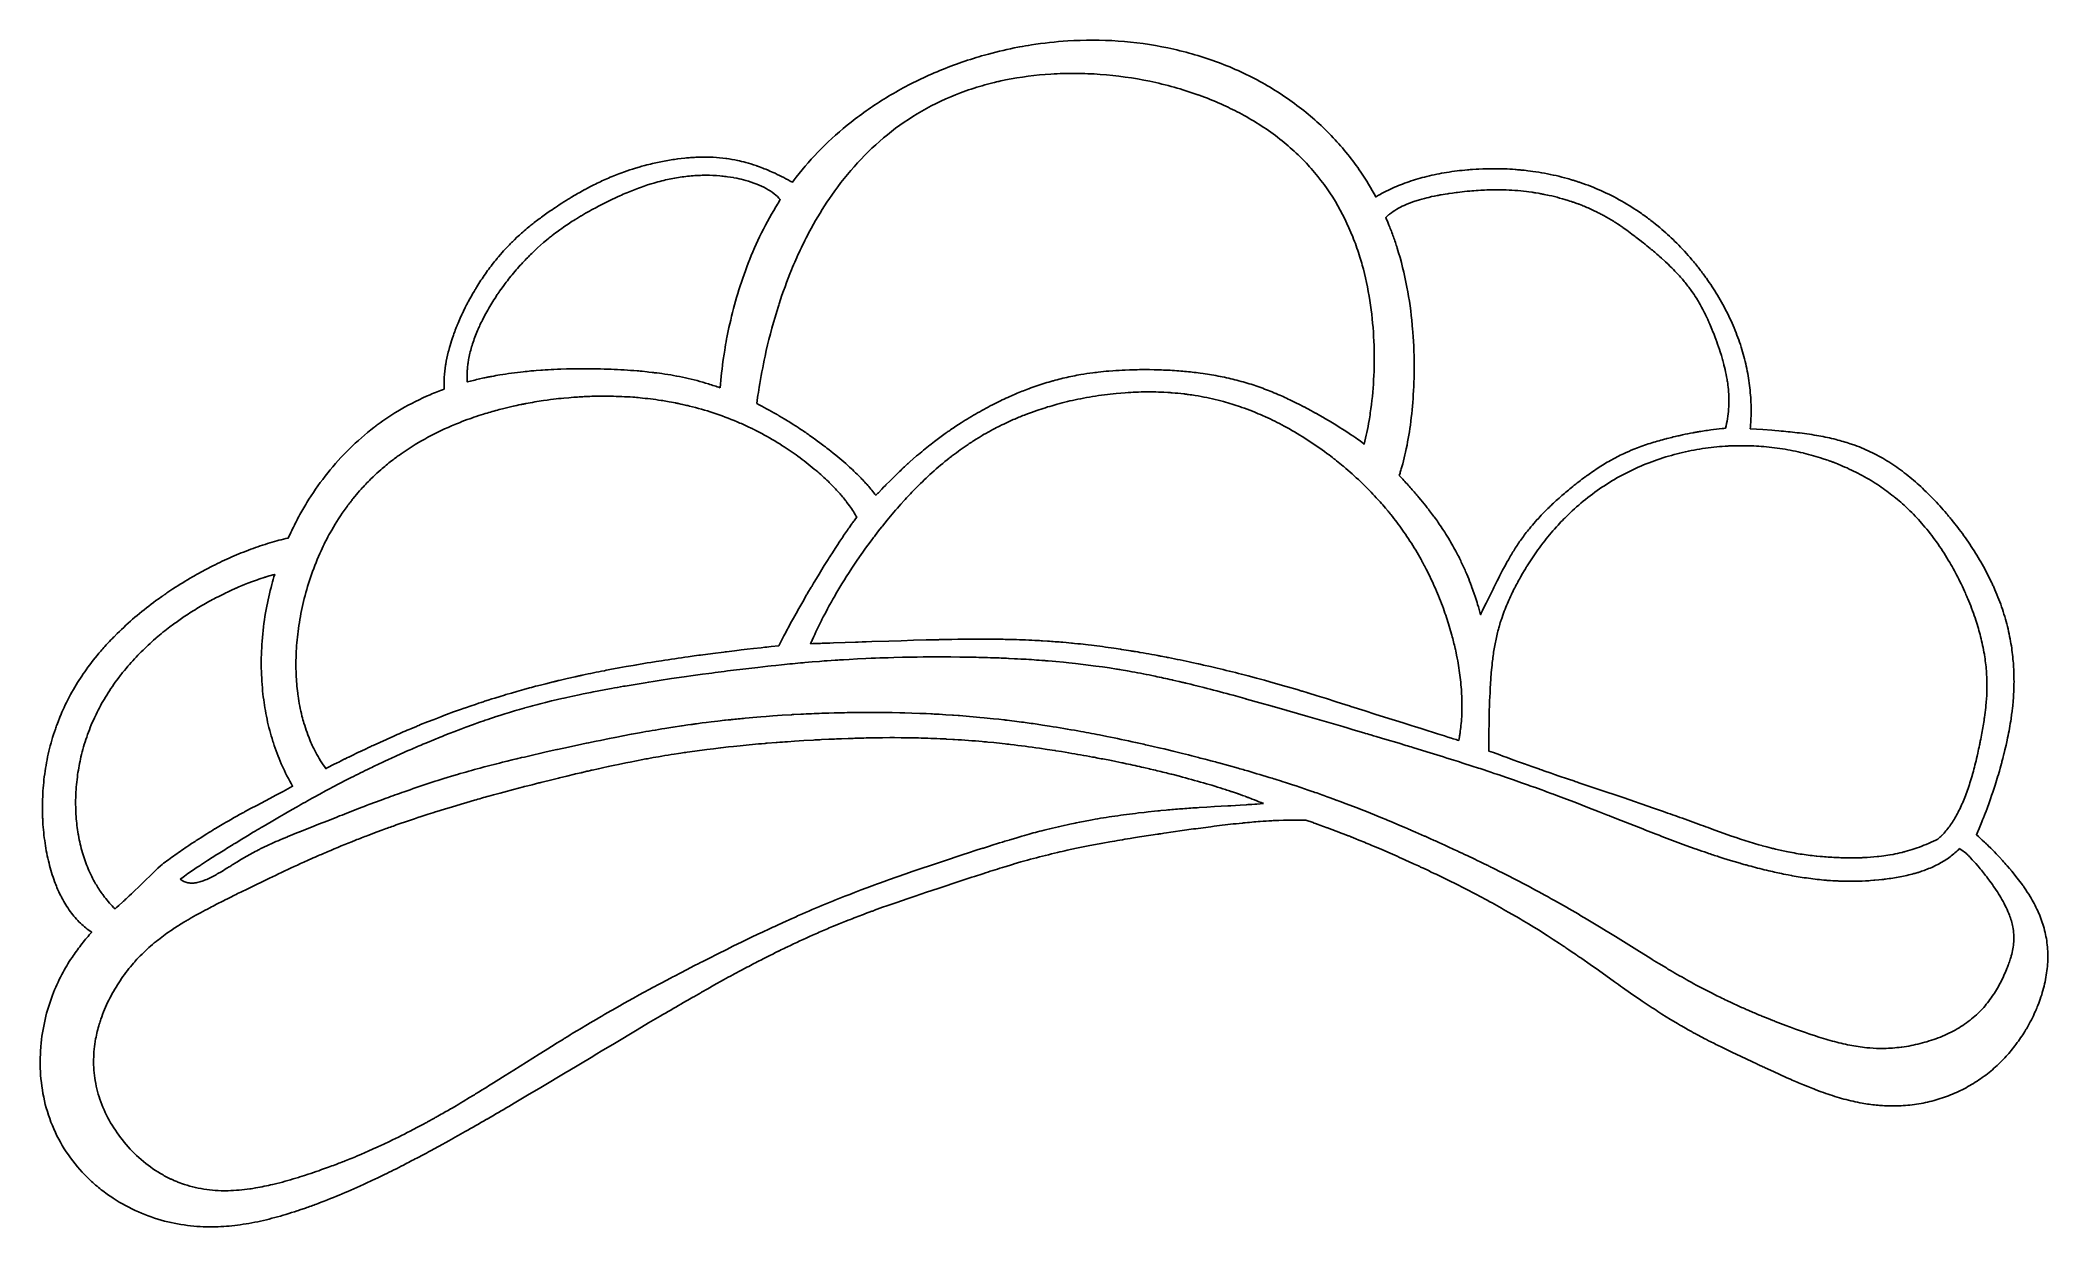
# Model space of a CAD drawing. Header units: millimetres. Extents: x -186 to 127, y -72 to 114.
import ezdxf

# ---------------------------------------------------------------- set-up
doc = ezdxf.new("R2010")
doc.units = ezdxf.units.MM
doc.layers.get('0').update_dxf_attribs({"color": 70})

msp = doc.modelspace()

# ---------------------------------------------------------------- linework, layer by layer
for points in [[(-122.97, 59.01, -0.02601), (-122.95, 60.86, -0.022968), (-122.73, 62.79), (-122.71, 62.92, -0.020118), (-122.31, 64.81), (-122.28, 64.94), (-122.25, 65.06), (-122.12, 65.52, -0.011504), (-121.71, 66.89), (-121.52, 67.43), (-121.45, 67.64, -0.004006), (-121.32, 67.99), (-121.22, 68.25), (-121.07, 68.65, -0.004064), (-120.99, 68.84, -0.008584), (-120.91, 69.04, -0.00901), (-120.44, 70.13), (-120.2, 70.67), (-120.14, 70.81), (-120.09, 70.91, -0.007182), (-119.94, 71.21), (-119.67, 71.76, -0.004615), (-119.47, 72.17), (-119.39, 72.32, -0.005657), (-119.11, 72.85), (-118.96, 73.12), (-118.82, 73.38), (-118.66, 73.65), (-118.53, 73.89), (-118.29, 74.29), (-118.11, 74.6, -0.008412), (-117.97, 74.82, -0.010806), (-117.87, 74.99), (-117.55, 75.5, -0.015406), (-116.17, 77.53, -0.01659), (-114.71, 79.42, -0.022914), (-114.66, 79.47, -0.011149), (-114.48, 79.69), (-114.16, 80.06, -0.011862), (-113.17, 81.16, -0.006028), (-112.39, 81.95, -0.003214), (-112, 82.34), (-111.59, 82.73), (-111.2, 83.09), (-110.9, 83.36, -0.009579), (-109.98, 84.15), (-109.58, 84.48, -0.006892), (-108.97, 84.97, -0.023763), (-108.89, 85.03), (-108.35, 85.44, -0.008938), (-106.7, 86.64), (-106.28, 86.93, -0.011853), (-106.12, 87.04, -0.00391), (-105.01, 87.78), (-104.58, 88.06, -0.007462), (-103.28, 88.87), (-103.17, 88.93, -0.009204), (-101.48, 89.92), (-101.01, 90.18), (-100.92, 90.22), (-100.59, 90.4), (-100.09, 90.67), (-99.58, 90.92, -0.006194), (-98.57, 91.41, -0.006945), (-97.55, 91.87, -0.014036), (-95.39, 92.74), (-94.82, 92.95, -0.010016), (-93.1, 93.52), (-92.51, 93.69), (-92.07, 93.82), (-91.9, 93.87, -0.007633), (-90.73, 94.17, -0.006479), (-90.43, 94.24, -0.013484), (-88.32, 94.68), (-88.02, 94.73, -0.008794), (-86.98, 94.9), (-86.72, 94.94), (-86.52, 94.96, -0.024525), (-86.45, 94.97), (-85.94, 95.04), (-85.36, 95.1, -0.007212), (-84.5, 95.17, -0.009623), (-83.64, 95.22, -0.01942), (-81.46, 95.24, -0.020406), (-79.45, 95.1), (-78.98, 95.05), (-78.81, 95.02), (-78.5, 94.98, -0.032402), (-78.44, 94.97), (-78.02, 94.9), (-77.59, 94.82), (-77.15, 94.73, -0.012524), (-75.87, 94.42, -0.016308), (-74.26, 93.92, -0.023761), (-74.21, 93.91, -0.013882), (-74.03, 93.84), (-73.7, 93.73, -0.006321), (-72.74, 93.35), (-72.38, 93.2, -0.007993), (-71.3, 92.73, -0.010041), (-69.92, 92.05, -0.012454), (-68.59, 91.32), (-68.3, 91.71), (-68, 92.1, -0.029903), (-64.11, 96.53, -0.030877), (-59.43, 100.71, -0.030181), (-53.95, 104.52, -0.02963), (-47.7, 107.84, -0.029636), (-40.78, 110.52), (-40.33, 110.66, -0.007976), (-38.6, 111.17), (-37.95, 111.35, -0.018579), (-33.36, 112.41), (-33.12, 112.45, -0.008725), (-31.25, 112.78, -0.022985), (-25.6, 113.39, -0.033043), (-17.72, 113.38, -0.034266), (-9.95, 112.3, -0.035836), (-2.5, 110.19, -0.037318), (4.4, 107.07, -0.038881), (10.57, 103.06, -0.04021), (15.86, 98.29, -0.039859), (20.18, 92.91, -0.026029), (22.51, 89.04, -0.004797), (23.07, 89.37), (23.5, 89.6, -0.013592), (24.8, 90.26, -0.024046), (27.34, 91.29, -0.022277), (30.13, 92.14, -0.02059), (33.17, 92.79, -0.018986), (36.42, 93.23), (36.85, 93.27, -0.003761), (37.6, 93.33), (38.17, 93.37), (38.59, 93.39), (39.22, 93.42), (39.86, 93.44), (40.3, 93.44, -0.016891), (43.42, 93.38), (43.87, 93.35), (44.27, 93.32, -0.009207), (44.62, 93.29, -0.006303), (45.23, 93.24, -0.003275), (45.68, 93.19), (46.02, 93.16), (46.28, 93.13), (46.66, 93.08), (47.04, 93.03, -0.021868), (50.66, 92.36, -0.012134), (52.45, 91.9, -0.007594), (52.9, 91.78, -0.008128), (53.23, 91.68, -0.007842), (53.48, 91.6, -0.007244), (53.66, 91.54, -0.009511), (53.94, 91.45, -0.010121), (54.22, 91.36, -0.009386), (54.44, 91.29, -0.022778), (57.65, 90.03, -0.024415), (60.92, 88.38, -0.023531), (64, 86.44, -0.010729), (65.46, 85.37), (65.81, 85.09, -0.01514), (65.95, 84.99), (66.41, 84.61), (66.86, 84.24), (67.2, 83.95, -0.018128), (69.5, 81.82, -0.021016), (71.88, 79.23, -0.010914), (72.97, 77.89, -0.011048), (74.01, 76.5, -0.018191), (74.07, 76.42, -0.017949), (74.13, 76.33, -0.018913), (75.88, 73.68, -0.009044), (76.7, 72.24, -0.008934), (77.46, 70.77, -0.021275), (78.77, 67.83, -0.021452), (79.79, 64.85, -0.023361), (80.52, 61.85, -0.023404), (80.96, 58.85, -0.023899), (81.12, 55.84), (81.12, 55.47, -0.020877), (80.99, 52.83), (82.97, 52.7), (84.37, 52.6), (84.84, 52.57), (85.46, 52.52, -0.00776), (88.31, 52.23, -0.013701), (91.35, 51.8, -0.016664), (94.02, 51.25), (94.4, 51.15, -0.01863), (96.6, 50.51, -0.007824), (97.32, 50.26, -0.027236), (100.07, 49.09, -0.027075), (102.63, 47.66, -0.023548), (105.04, 45.98, -0.011331), (106.2, 45.04, -0.008568), (107.32, 44.06, -0.016915), (109.52, 41.93, -0.015497), (111.62, 39.61, -0.020308), (111.71, 39.51, -0.020177), (111.79, 39.41, -0.016376), (111.85, 39.34, -0.00851), (112.07, 39.07, -0.004988), (112.52, 38.53, -0.006639), (113.38, 37.43), (113.62, 37.12, -0.016552), (115.49, 34.47, -0.017723), (117.2, 31.69, -0.018503), (118.69, 28.8, -0.00531), (118.95, 28.25), (119.19, 27.69), (119.35, 27.32, -0.010875), (119.95, 25.81, -0.02269), (120.94, 22.75, -0.023354), (121.64, 19.63, -0.02052), (122.01, 16.88), (122.05, 16.49, -0.003906), (122.11, 15.6), (122.12, 15.31), (122.14, 14.92, -0.010481), (122.17, 13.34), (122.16, 13.02), (122.16, 12.7, -0.006095), (122.14, 12.06, -0.008962), (122.07, 10.78), (122.04, 10.42), (122.02, 10.22), (121.97, 9.66), (121.91, 9.09, -0.005599), (121.86, 8.72), (121.8, 8.21), (121.71, 7.55), (121.65, 7.17, -0.014687), (121.1, 4.2), (120.93, 3.44), (120.76, 2.69), (120.64, 2.19), (120.6, 2.06), (120.42, 1.35, -0.003453), (120.25, 0.7), (120.22, 0.6), (120.02, -0.13), (119.88, -0.63), (119.68, -1.28), (119.66, -1.36, -0.00397), (119.21, -2.8), (119.06, -3.28, -0.003683), (118.85, -3.92), (118.68, -4.42), (118.5, -4.93), (118.38, -5.26), (118.22, -5.71), (118.01, -6.3), (117.75, -7), (117.71, -7.1), (117.4, -7.89), (117.36, -8, -0.010814), (117.26, -8.24), (117.15, -8.51), (116.93, -9.05), (116.71, -9.59), (116.55, -9.95), (116.51, -10.04), (116.29, -10.55), (116.61, -10.83), (116.85, -11.05), (117.21, -11.37), (117.56, -11.7), (117.73, -11.86, -0.011548), (117.88, -12.01, -0.008305), (118.14, -12.26), (118.53, -12.65), (118.91, -13.03), (119.1, -13.22), (119.41, -13.55), (119.88, -14.04), (120.35, -14.55, -0.006723), (121.1, -15.39), (121.46, -15.81, -0.008289), (121.65, -16.03, -0.009917), (121.74, -16.14), (121.83, -16.24), (122.2, -16.7), (122.48, -17.05, -0.008669), (123.3, -18.12), (123.48, -18.37, -0.008444), (123.79, -18.82, -0.016206), (124.68, -20.19, -0.028834), (125.87, -22.43, -0.035572), (126.78, -24.84, -0.040026), (127.32, -27.41, -0.040226), (127.45, -30.08, -0.036691), (127.16, -32.8, -0.032778), (126.49, -35.52, -0.016475), (126.03, -36.86), (125.9, -37.19), (125.8, -37.44, -0.004588), (125.65, -37.81, -0.007716), (125.57, -37.99, -0.009724), (125.49, -38.17, -0.025865), (124.2, -40.68, -0.004253), (124.02, -40.98, -0.011812), (123.37, -42.02, -0.011445), (122.68, -43.01), (122.48, -43.29, -0.013091), (121.74, -44.23, -0.012832), (120.95, -45.13, -0.028093), (119.04, -47.01, -0.028766), (116.95, -48.65, -0.029185), (114.69, -50.04, -0.028722), (112.26, -51.18, -0.028758), (109.68, -52.04, -0.02806), (106.97, -52.61, -0.028179), (104.18, -52.88, -0.007152), (103.82, -52.89, -0.025221), (101.33, -52.82, -0.006831), (100.97, -52.79), (100.66, -52.76, -0.019898), (98.47, -52.46, -0.022115), (95.61, -51.81, -0.017532), (92.78, -50.93, -0.007163), (91.38, -50.43, -0.006781), (91.03, -50.29, -0.008838), (90.77, -50.19), (90, -49.88), (89.31, -49.6, -0.00502), (87.27, -48.73, -0.004557), (84.61, -47.53), (83.3, -46.93, -0.00148), (82.65, -46.63, -0.001833), (82, -46.32), (81.36, -46.02), (79.45, -45.12), (78.2, -44.53), (77.57, -44.23, -0.012404), (77.49, -44.19), (76.95, -43.92), (76.33, -43.62, -0.002891), (74.48, -42.7), (74.17, -42.54), (73.9, -42.4), (73.44, -42.15), (72.74, -41.78, -0.001859), (72.04, -41.41), (71.89, -41.32), (71.31, -41.01), (70.89, -40.76), (70.25, -40.4, -0.005703), (69.61, -40.03), (69, -39.66), (68.54, -39.39), (67.86, -38.97), (67.19, -38.54, -0.006635), (64.75, -36.95), (64.13, -36.53), (63.67, -36.22), (62.98, -35.74), (62.29, -35.26), (61.05, -34.39, -0.001744), (59.8, -33.51), (57.27, -31.71), (55.98, -30.79), (54.68, -29.89, 0.003272), (54.01, -29.43, 0.00718), (53.76, -29.26), (53.55, -29.11), (53.35, -28.97), (52.68, -28.52), (52.35, -28.29), (52.18, -28.18), (52.01, -28.07), (51.84, -27.95), (51.19, -27.52), (50.22, -26.89), (49.25, -26.26), (48.53, -25.81), (48, -25.47), (47.19, -24.97), (46.38, -24.48), (45.64, -24.03, 0.005309), (43.39, -22.72), (43.2, -22.61, 0.005465), (40.3, -21, 0.00479), (37.13, -19.32), (36.32, -18.9), (35.12, -18.29), (33.91, -17.69), (33.11, -17.3), (31.92, -16.72), (31.62, -16.58), (31.17, -16.37), (30.72, -16.15), (29.95, -15.79, 0.00451), (29.37, -15.52, 0.005882), (29.16, -15.42), (28.4, -15.07), (27.64, -14.72, 0.00314), (24.76, -13.44), (23.46, -12.87), (22.81, -12.59), (22.16, -12.32, 0.00263), (19.89, -11.38), (19.41, -11.18), (18.69, -10.89, 0.021315), (18.6, -10.86, 0.001777), (18.28, -10.73, 0.014751), (18.12, -10.67, 0.01263), (18.04, -10.64, 0.013869), (17.96, -10.61), (17.56, -10.45), (17.26, -10.33), (16.35, -9.99), (15.66, -9.73), (14.98, -9.48, 0.016686), (14.9, -9.45), (13.79, -9.05), (13.52, -8.95), (13.11, -8.8), (12.91, -8.73), (12.81, -8.69), (12.71, -8.66), (11.6, -8.27), (11.16, -8.26), (10.72, -8.25, 0.005943), (9.85, -8.25, 0.007065), (8.09, -8.28), (7.35, -8.3), (6.6, -8.34, 0.022909), (6.5, -8.34), (6.28, -8.36, 0.005632), (4.46, -8.47, 0.006568), (1.81, -8.71, 0.022532), (1.72, -8.72, 0.022898), (1.63, -8.73), (0.69, -8.82, 0.00469), (-2.75, -9.23), (-3.25, -9.29), (-4.42, -9.45), (-5.6, -9.6), (-5.94, -9.65), (-6.32, -9.7), (-7.34, -9.84), (-9.47, -10.15), (-10.18, -10.25), (-10.58, -10.31, 0.004792), (-11.04, -10.38, 0.004701), (-11.57, -10.46, 0.002175), (-14.38, -10.89), (-15.32, -11.04), (-15.85, -11.13, 0.003853), (-19.04, -11.67), (-20.1, -11.86, 0.002292), (-22.42, -12.3), (-23.19, -12.45), (-24.22, -12.66), (-24.96, -12.82), (-25.7, -12.98, 0.002908), (-27.17, -13.31), (-28.15, -13.55, 0.008667), (-31.87, -14.51), (-32.9, -14.8), (-33.93, -15.1), (-34.07, -15.14), (-34.21, -15.18), (-34.37, -15.23), (-35.2, -15.48), (-35.42, -15.55, 0.003255), (-38.43, -16.49), (-38.86, -16.63), (-40.15, -17.05), (-40.58, -17.19), (-42.3, -17.76), (-45.8, -18.92), (-47.62, -19.53), (-49.43, -20.14), (-50.5, -20.5), (-51.57, -20.86), (-52.28, -21.11), (-53.23, -21.44), (-53.86, -21.66), (-54.49, -21.88), (-55.74, -22.34, 0.00582), (-56.1, -22.47, 0.022543), (-56.19, -22.5), (-57.18, -22.87, 0.003653), (-59.53, -23.77), (-59.86, -23.9), (-60.25, -24.05), (-61.26, -24.46), (-61.65, -24.62), (-62.05, -24.78, 0.002075), (-62.31, -24.89, 0.003796), (-63.35, -25.33, 0.003207), (-65.43, -26.23, 0.006992), (-69.37, -28.05, 0.01015), (-69.5, -28.11, 0.009941), (-69.63, -28.17, 0.00388), (-70.61, -28.65, 0.005981), (-70.75, -28.72, 0.005472), (-70.92, -28.8, 0.004805), (-71.34, -29.01, 0.001909), (-73.05, -29.87), (-73.53, -30.12), (-73.79, -30.25, 0.003779), (-75.95, -31.38), (-76.66, -31.76), (-77.61, -32.27), (-77.87, -32.41), (-78.24, -32.61), (-78.61, -32.81), (-79.35, -33.22), (-80.83, -34.04), (-81.81, -34.59), (-82.77, -35.13), (-82.9, -35.21), (-84, -35.84), (-84.14, -35.92), (-84.92, -36.37), (-85.12, -36.48), (-85.59, -36.76, 0.00223), (-88.79, -38.62), (-89.24, -38.89), (-91.03, -39.94), (-92.81, -41), (-96.37, -43.13), (-98.42, -44.35), (-99.11, -44.76), (-100.02, -45.31), (-103.59, -47.45), (-103.83, -47.59), (-107.84, -49.99), (-109.95, -51.23), (-112.05, -52.48, -0.0018), (-115.27, -54.36), (-115.73, -54.63), (-116.26, -54.93, -0.009241), (-116.39, -55.01, -0.002027), (-119.68, -56.89), (-120.78, -57.51), (-120.96, -57.62), (-121.15, -57.72, -0.001892), (-121.51, -57.93), (-122.25, -58.34), (-123.73, -59.15), (-123.93, -59.26), (-124.98, -59.83), (-125.11, -59.91), (-125.51, -60.12), (-125.64, -60.19), (-126.16, -60.47), (-127.21, -61.02, -0.002398), (-129.31, -62.12, -0.004994), (-132.3, -63.62), (-133.31, -64.1), (-134.23, -64.54), (-135.16, -64.97), (-135.43, -65.1), (-136.14, -65.42), (-137.09, -65.84, -0.009214), (-140.7, -67.36), (-141.2, -67.56), (-141.7, -67.75), (-141.84, -67.81), (-142, -67.87), (-142.44, -68.04, -0.003953), (-144.19, -68.68), (-144.41, -68.75), (-144.62, -68.83), (-144.77, -68.88), (-145.35, -69.08), (-145.51, -69.13), (-145.7, -69.2), (-145.92, -69.27, -0.007746), (-147.66, -69.82, -0.01583), (-151.17, -70.76, -0.021826), (-154.81, -71.44, -0.025276), (-158.25, -71.75, -0.023595), (-158.36, -71.75), (-158.6, -71.76, -0.033257), (-162.55, -71.6, -0.036873), (-166.62, -70.86, -0.039662), (-170.7, -69.44, -0.041931), (-174.64, -67.31, -0.021662), (-176.5, -65.97, -0.021629), (-178.24, -64.48, -0.046818), (-181.31, -61.01, -0.048366), (-183.67, -57.02, -0.046914), (-185.24, -52.64, -0.043666), (-185.97, -48.09, -0.038339), (-185.95, -43.74), (-185.94, -43.6, -0.035614), (-185.27, -39.37, -0.033952), (-184.12, -35.59, -0.030424), (-182.66, -32.37, -0.026306), (-181.07, -29.71, -0.016294), (-179.69, -27.8), (-179.49, -27.53, -0.013752), (-178, -25.76, -0.047658), (-179.77, -24.35, -0.043324), (-181.33, -22.56, -0.037361), (-182.67, -20.39), (-182.71, -20.31, -0.004865), (-183.01, -19.71, -0.021445), (-183.79, -17.86, -0.013026), (-184.26, -16.44, -0.014093), (-184.66, -14.99, -0.024508), (-185.28, -11.86, -0.023224), (-185.63, -8.51), (-185.65, -8.08), (-185.66, -7.89), (-185.67, -7.71, -0.016562), (-185.67, -5.03, -0.022998), (-185.4, -1.49, -0.024462), (-184.78, 2.04, -0.025663), (-183.82, 5.51), (-183.67, 5.94, -0.005263), (-183.41, 6.69), (-183.2, 7.24), (-183.03, 7.66, -0.002254), (-182.77, 8.27), (-182.64, 8.58), (-182.51, 8.89, -0.025606), (-180.85, 12.13), (-180.62, 12.52, -0.021241), (-178.86, 15.22, -0.02239), (-176.57, 18.13, -0.005322), (-175.95, 18.84, -0.009112), (-175, 19.86, -0.006852), (-174.51, 20.37), (-174.01, 20.86, -0.018473), (-171.25, 23.4, -0.016414), (-168.33, 25.73), (-167.96, 26), (-167.63, 26.24), (-167.06, 26.65, -0.017921), (-166.95, 26.72, -0.017515), (-166.85, 26.79, -0.017105), (-166.75, 26.86, -0.016694), (-166.66, 26.92, -0.016284), (-166.58, 26.98, -0.007248), (-166.26, 27.2), (-165.79, 27.52), (-165.31, 27.84, -0.014452), (-162.25, 29.72, -0.001108), (-161.87, 29.94), (-161.53, 30.13, -0.011331), (-159.18, 31.39, -0.023799), (-159.08, 31.43, -0.013628), (-156.14, 32.82, -0.014763), (-153.14, 34.03, -0.016229), (-150.19, 35.02, -0.017293), (-147.3, 35.78), (-147.1, 36.22), (-147.03, 36.38, -0.00697), (-146.49, 37.5, -0.013383), (-145.34, 39.7, -0.007469), (-144.72, 40.77, -0.007815), (-144.07, 41.83, -0.027869), (-141.15, 45.94, -0.029609), (-137.75, 49.71, -0.030924), (-133.92, 53.06, -0.005652), (-133.67, 53.25, -0.005682), (-133.43, 53.43, -0.028419), (-129.7, 55.89, -0.030983), (-125.15, 58.16, -0.013143)], [(-74.15, 56.77, -0.014686), (-71.09, 55.12, -0.010311), (-70.98, 55.05, -0.010716), (-70.88, 55, -0.011064), (-70.78, 54.94, -0.011366), (-70.69, 54.88, -0.011625), (-70.59, 54.83), (-69.87, 54.4), (-69.34, 54.07, -0.017646), (-69.24, 54.01, -0.017421), (-69.15, 53.95), (-68.45, 53.51), (-67.75, 53.07, -0.016192), (-67.7, 53.03, -0.016174), (-67.65, 53, -0.00606), (-66.13, 51.98), (-65.94, 51.85), (-65.29, 51.38), (-65.13, 51.27), (-64.64, 50.91), (-64.28, 50.65), (-63.66, 50.18, -0.004889), (-63.19, 49.83), (-62.85, 49.56), (-62.59, 49.35), (-62.2, 49.04), (-62.01, 48.89), (-61.82, 48.73, -0.015292), (-59.35, 46.58), (-59.22, 46.46, -0.007108), (-58.22, 45.49, -0.001272), (-57.73, 44.99), (-57.61, 44.86), (-57.44, 44.67), (-57.26, 44.48, -0.0067), (-56.81, 43.99, -0.01859), (-55.55, 42.45), (-55.23, 42.78), (-55.16, 42.86), (-54.62, 43.42), (-54.34, 43.7), (-54.07, 43.98), (-53.99, 44.07), (-53.34, 44.72), (-52.69, 45.36, -0.00724), (-51.06, 46.92), (-50.59, 47.35, -0.006335), (-50.24, 47.67), (-49.71, 48.14), (-49.18, 48.6, -0.010665), (-47.06, 50.34, -0.014123), (-46.92, 50.46), (-46.38, 50.87, -0.008067), (-44.74, 52.08, -0.00545), (-44.43, 52.3, -0.001435), (-43.89, 52.67, -0.004647), (-43.08, 53.22), (-42.67, 53.49), (-42.25, 53.76, -0.013202), (-39.66, 55.32, -0.013081), (-37.02, 56.75), (-36.69, 56.91, -0.011633), (-34.36, 58), (-33.71, 58.28, -0.011701), (-31.74, 59.07, -0.025323), (-31.66, 59.1, -0.013874), (-29.17, 59.95, -0.008609), (-27.91, 60.32, -0.023402), (-27.83, 60.34, -0.007457), (-26.65, 60.65, -0.014243), (-24.16, 61.19), (-23.54, 61.3, -0.01123), (-21.68, 61.58), (-21.37, 61.62), (-21.1, 61.65), (-20.86, 61.68, -0.006803), (-19.18, 61.85), (-18.54, 61.9, -0.007614), (-16.62, 62.01), (-15.97, 62.03), (-15.48, 62.05, -0.00675), (-14, 62.07), (-13.33, 62.07), (-12.83, 62.07), (-12.07, 62.06), (-11.88, 62.05), (-11.31, 62.04, -0.009433), (-8.58, 61.9), (-8.24, 61.87, -0.010269), (-5.84, 61.64, -0.010026), (-5.67, 61.62, -0.010651), (-5.51, 61.6), (-4.91, 61.53), (-4.46, 61.47, -0.005895), (-3.12, 61.26, -0.013588), (-0.46, 60.73, -0.015438), (2.11, 60.06, -0.007826), (3.34, 59.68), (3.96, 59.47), (4.57, 59.26, -0.01275), (6.9, 58.35, -0.022947), (6.97, 58.32, -0.011681), (9.11, 57.36), (9.63, 57.1), (10.02, 56.91), (10.61, 56.61), (11.19, 56.31, -0.025166), (11.25, 56.28, -0.024819), (11.31, 56.25), (11.78, 56.01), (12.47, 55.63, -0.006197), (12.82, 55.44, -0.007533), (12.99, 55.35, -0.00908), (13.16, 55.25), (13.63, 54.99, -0.023273), (13.67, 54.97), (14.34, 54.58, -0.023528), (14.39, 54.56), (15.02, 54.19), (15.23, 54.06), (16, 53.61), (16.76, 53.14), (16.96, 53.01), (17.32, 52.79), (17.85, 52.45), (18.38, 52.1), (18.57, 51.97), (18.91, 51.75), (19.41, 51.41), (19.65, 51.23), (19.9, 51.06), (20.31, 50.76), (20.71, 50.46, 0.018043), (21.47, 54.11, 0.005748), (21.66, 55.33, 0.022595), (22.18, 60.46, 0.022288), (22.24, 65.83, 0.024056), (21.79, 71.41, 0.027934), (20.73, 77.1), (20.57, 77.74), (20.4, 78.37, 0.005499), (20.04, 79.62), (19.93, 79.98, 0.017858), (18.92, 82.79, 0.040818), (16.21, 88.31, 0.045474), (12.43, 93.47, 0.020587), (10.4, 95.59), (10.09, 95.88, 0.022733), (7.54, 98.07, 0.022683), (4.64, 100.14, 0.020846), (1.57, 101.96, 0.016276), (-1.28, 103.37), (-1.69, 103.56, 0.017781), (-5.07, 104.92, 0.016205), (-5.18, 104.96, 0.016246), (-5.29, 104.99, 0.017615), (-8.99, 106.17, 0.01708), (-12.77, 107.09, 0.032946), (-20.52, 108.17, 0.016149), (-24.37, 108.33, 0.017821), (-28.21, 108.22, 0.034874), (-35.32, 107.3), (-35.54, 107.25), (-35.79, 107.2), (-36.04, 107.15), (-36.2, 107.11, 0.007052), (-36.86, 106.96), (-37.05, 106.91), (-37.26, 106.86, 0.009822), (-38.96, 106.4, 0.019214), (-42.31, 105.3, 0.040351), (-48.38, 102.43, 0.040007), (-53.75, 98.75, 0.037146), (-58.41, 94.35, 0.03326), (-62.43, 89.32, 0.023996), (-65.29, 84.78), (-65.66, 84.11), (-65.85, 83.75, 0.013616), (-67.36, 80.75, 0.012601), (-68.71, 77.67, 0.019079), (-70.66, 72.33, 0.005204), (-70.78, 71.97), (-71.04, 71.14, 0.020867), (-72.85, 64.17, 0.012288), (-73.77, 59.32, 0.00266), (-74.02, 57.7)], [(-79.86, 59.23, -0.017373), (-79.34, 63.92, -0.00279), (-79.16, 65.1, -0.005953), (-78.85, 66.87), (-78.81, 67.09), (-78.65, 67.86), (-78.49, 68.63, -0.017792), (-77.29, 73.36, -0.019269), (-75.71, 78.1, -0.022186), (-73.7, 82.83, -0.025381), (-71.16, 87.51), (-71.08, 87.65, -0.004192), (-70.47, 88.62, 0.04765), (-71.44, 89.54, 0.040494), (-72.68, 90.35, 0.032005), (-74.16, 91.05, 0.027449), (-75.87, 91.62, 0.019026), (-77.27, 91.95), (-77.73, 92.04, 0.032073), (-77.8, 92.05), (-78.25, 92.12), (-78.71, 92.19, 0.010393), (-79.62, 92.3), (-79.89, 92.32, 0.021239), (-82.1, 92.42, 0.021803), (-84.37, 92.32, 0.021142), (-86.67, 92.03, 0.020527), (-88.95, 91.55, 0.009694), (-90.22, 91.2), (-90.64, 91.07), (-91.19, 90.9), (-91.74, 90.71), (-92.28, 90.52), (-92.64, 90.39), (-93.11, 90.21), (-93.39, 90.11, 0.011218), (-95.52, 89.21, 0.006936), (-97.09, 88.48), (-97.61, 88.23), (-98.12, 87.97), (-98.63, 87.71, 0.005853), (-99.65, 87.17, 0.007754), (-100.89, 86.48, 0.011729), (-100.98, 86.43, 0.012435), (-101.06, 86.38), (-101.53, 86.1, 0.01723), (-101.65, 86.03), (-101.99, 85.83, 0.006207), (-102.32, 85.63, 0.017671), (-102.41, 85.57, 0.01922), (-102.52, 85.5, 0.005455), (-103.38, 84.95), (-103.62, 84.79, 0.00573), (-104.58, 84.13), (-104.9, 83.9), (-105.32, 83.6), (-105.55, 83.42), (-105.82, 83.21), (-106.09, 83.01, 0.005961), (-106.63, 82.58), (-106.98, 82.29), (-107.45, 81.9), (-107.92, 81.49), (-108.38, 81.07, 0.008024), (-109.29, 80.21, 0.012783), (-110.63, 78.84, 0.004431), (-111.07, 78.37, 0.016512), (-112.75, 76.39, 0.006954), (-113.42, 75.52), (-113.63, 75.23), (-113.92, 74.84), (-114.3, 74.31), (-114.43, 74.11), (-114.57, 73.91), (-114.66, 73.78), (-115.01, 73.25, 0.006624), (-115.69, 72.17, 0.01863), (-116.88, 70.03, 0.00938), (-117.32, 69.13), (-117.38, 69, 0.002862), (-117.54, 68.65, 0.007667), (-117.75, 68.18), (-117.86, 67.92, 0.022845), (-118.6, 65.86, 0.025933), (-119.1, 63.87, 0.014512), (-119.23, 63.09), (-119.24, 62.98, 0.013765), (-119.34, 62.09), (-119.35, 61.97, 0.034234), (-119.35, 60.15, -0.010054), (-117.43, 60.62), (-116.95, 60.73, -0.006494), (-116.22, 60.88, -0.011608), (-116.13, 60.9, -0.005416), (-115.5, 61.02, -0.004715), (-114.28, 61.24, -0.014469), (-110.6, 61.74, -0.004669), (-109.41, 61.86), (-108.96, 61.9), (-108.57, 61.93), (-107.88, 61.99), (-107.62, 62, -0.004343), (-105.82, 62.11), (-105.24, 62.13), (-104.74, 62.15), (-103.86, 62.18, -0.005559), (-101.23, 62.21, -0.009427), (-96.9, 62.13, -0.011458), (-92.83, 61.88), (-92.58, 61.86, -0.005697), (-92.13, 61.82, -0.025199), (-92.03, 61.81), (-91.27, 61.73), (-90.98, 61.7), (-90.48, 61.64, -0.001417), (-89.73, 61.55), (-89.35, 61.5), (-88.98, 61.45, -0.018771), (-85.29, 60.79, -0.020407), (-81.69, 59.84, -0.010717)], [(26.17, 45.55, -0.008941), (26.27, 45.45), (26.34, 45.37), (26.56, 45.14, -0.006618), (27.89, 43.68), (28.06, 43.49, -0.007756), (29.23, 42.12), (29.57, 41.72, -0.005976), (30.55, 40.49, -0.001693), (30.72, 40.28, -0.011108), (30.86, 40.1, -0.009423), (30.92, 40.02), (31.37, 39.42, -0.015659), (31.43, 39.35, -0.004021), (31.62, 39.08), (31.82, 38.81, -0.007189), (32.42, 37.97), (32.56, 37.76, -0.024005), (32.62, 37.68), (32.99, 37.11), (33.27, 36.69, -0.010013), (34.06, 35.41, -0.006716), (34.19, 35.2), (34.4, 34.83, -0.007186), (35.02, 33.71, -0.01215), (35.87, 32.02, -0.009807), (36.63, 30.35), (36.72, 30.15, -0.008317), (37.3, 28.69), (37.45, 28.28, -0.022834), (37.48, 28.21), (37.69, 27.63), (37.89, 27.05), (38.03, 26.64, -0.008432), (38.41, 25.42, -0.010493), (38.85, 23.8, -0.001537), (39.3, 24.71), (39.74, 25.62), (40.61, 27.39, -0.002121), (41.47, 29.1), (41.65, 29.47), (41.84, 29.83), (42.21, 30.56), (42.32, 30.76), (42.61, 31.3), (42.9, 31.84, -0.012823), (42.98, 31.99), (43.21, 32.39, -0.01197), (44.17, 34, -0.009089), (44.7, 34.81, -0.010214), (45.25, 35.61, -0.015419), (46.5, 37.24, -0.012055), (47.44, 38.34), (47.57, 38.5), (47.95, 38.9, -0.013063), (49.58, 40.57, -0.006953), (50.07, 41.05), (50.24, 41.2), (50.46, 41.41, -0.003773), (51.36, 42.22, -0.010927), (53.01, 43.62), (53.26, 43.82, -0.011065), (55.2, 45.31, -0.006639), (55.63, 45.62), (56.05, 45.92), (56.18, 46.01, -0.007976), (57.17, 46.68, -0.008947), (58.16, 47.3, -0.009443), (59.16, 47.89, -0.005551), (59.92, 48.3), (60.18, 48.44, -0.008977), (61.21, 48.95, -0.015021), (62.81, 49.65), (63.36, 49.86, -0.015418), (65.63, 50.65, -0.013292), (67.86, 51.28, -0.01447), (68.01, 51.32), (68.72, 51.5), (68.96, 51.56), (69.28, 51.63), (69.7, 51.73), (69.82, 51.75), (70.42, 51.89, -0.006892), (72.05, 52.21, -0.003464), (72.6, 52.31, -0.015809), (72.74, 52.34), (72.91, 52.37), (73.08, 52.39), (73.13, 52.4, -0.006641), (73.26, 52.42), (73.78, 52.51, -0.006754), (74.83, 52.66, -0.011313), (76.58, 52.87, -0.003348), (76.85, 52.89), (77.12, 52.91, 0.023606), (77.44, 54.41, 0.02355), (77.61, 55.92, 0.020535), (77.66, 57.45, 0.020346), (77.57, 58.99), (77.54, 59.33), (77.5, 59.67, 0.022997), (77.49, 59.76, 0.006658), (77.37, 60.54, 0.015028), (77.05, 62.1), (76.97, 62.44), (76.88, 62.79, 0.022705), (76.86, 62.88, 0.004103), (76.64, 63.67), (76.47, 64.26), (76.29, 64.85), (76.16, 65.24, 0.009892), (75.61, 66.81, 0.006095), (75.16, 67.98), (75.01, 68.37, 0.008178), (74.54, 69.47, 0.013365), (74.51, 69.54, 0.005215), (74.34, 69.92, 0.017282), (74.29, 70.03, 0.017509), (74.24, 70.14, 0.014449), (74.2, 70.21), (74.07, 70.5, 0.004396), (73.78, 71.07), (73.59, 71.45), (73.37, 71.85), (73.15, 72.25), (73, 72.51, 0.004124), (72.79, 72.86, 0.023371), (72.74, 72.95, 0.014996), (72.02, 74.05), (71.77, 74.41, 0.018542), (70.67, 75.83), (70.38, 76.18), (70.08, 76.53, 0.009093), (69.46, 77.21, 0.009537), (68.48, 78.2), (68.15, 78.53), (67.77, 78.89, 0.009594), (67.64, 79.01), (67.12, 79.48), (66.77, 79.79, 0.008409), (65.36, 81), (64.86, 81.41, 0.002232), (64.36, 81.82), (64.02, 82.08), (63.93, 82.15, 0.001752), (63.14, 82.77, 0.008626), (62.87, 82.98), (62.51, 83.24, 0.004512), (61.44, 84.02), (61.07, 84.27, 0.00606), (60.66, 84.56), (60.24, 84.83, 0.007257), (59.95, 85.02, 0.012044), (59.79, 85.12, 0.010566), (59.71, 85.18, 0.012072), (59.61, 85.23, 0.014097), (58.19, 86.07, 0.023603), (58.1, 86.12, 0.007528), (57.49, 86.45, 0.024904), (57.41, 86.49, 0.005659), (56.71, 86.84), (56.5, 86.94, 0.014147), (54.82, 87.67, 0.009183), (54.55, 87.78), (54.27, 87.89, 0.023235), (54.19, 87.92, 0.024646), (54.1, 87.95, 0.008176), (53.37, 88.21, 0.022976), (53.27, 88.24), (53.05, 88.32), (52.79, 88.4), (52.54, 88.49), (52.02, 88.64), (51.68, 88.74), (51.22, 88.87, 0.013151), (49.58, 89.28), (49.34, 89.33), (48.8, 89.44, 0.007456), (48.27, 89.54), (48.11, 89.57), (47.93, 89.6), (47.46, 89.68, 0.007774), (46.94, 89.76), (46.42, 89.83), (46.07, 89.88), (45.6, 89.93, 0.012275), (43.78, 90.09, 0.013019), (41.99, 90.15, 0.004332), (41.33, 90.16), (40.67, 90.15), (40.23, 90.14), (40.05, 90.13), (39.87, 90.13), (39.5, 90.11), (39.26, 90.1), (38.93, 90.08), (38.49, 90.06, 0.007137), (37.2, 89.96), (36.76, 89.92, 0.006912), (35.25, 89.75), (35.04, 89.72), (34.76, 89.69), (34.48, 89.65), (33.92, 89.57), (33.76, 89.54), (33.34, 89.47), (32.72, 89.37, 0.004839), (32.09, 89.25), (31.68, 89.17), (31.23, 89.08), (30.79, 88.97), (30.49, 88.9), (30.1, 88.8), (29.72, 88.7), (29.35, 88.6, 0.010718), (28.62, 88.37, 0.0218), (27.26, 87.85, 0.027225), (26.05, 87.26, 0.030788), (24.98, 86.58, 0.01828), (24.57, 86.26), (24.52, 86.22, 0.017842), (24.07, 85.82, -0.007328), (24.57, 84.65, -0.016711), (24.61, 84.54, -0.010829), (25.27, 82.81, -0.010591), (25.85, 81.06, -0.029316), (27.38, 74.97, -0.024139), (28.21, 69.03), (28.27, 68.32, -0.004749), (28.36, 67.09), (28.39, 66.62, -0.024533), (28.4, 66.52), (28.44, 65.74), (28.46, 65.15, -0.004096), (28.49, 64.26), (28.49, 64.04), (28.5, 63.38, -0.017858), (28.37, 58.15, -0.018298), (27.91, 53.41, -0.021082), (27.17, 49.21, -0.012804), (26.72, 47.36), (26.59, 46.91, -0.005666), (26.39, 46.23), (26.34, 46.06), (26.3, 45.93)], [(-70.69, 18.94), (-70.58, 19.18), (-70.17, 19.99), (-69.96, 20.39), (-69.91, 20.49), (-69.75, 20.79, -0.000635), (-69.23, 21.77), (-68.71, 22.74), (-68.43, 23.25), (-68.01, 24.01), (-67.58, 24.77), (-66.98, 25.84), (-66.36, 26.89, -0.006487), (-66.2, 27.16), (-65.65, 28.11), (-65.57, 28.23), (-65.45, 28.44), (-65.27, 28.75), (-65.17, 28.9), (-65.08, 29.06), (-64.42, 30.14), (-63.76, 31.22), (-63.6, 31.49), (-63.02, 32.41, -0.003996), (-62.44, 33.32), (-61.81, 34.3), (-61.49, 34.79), (-61.41, 34.91, -0.034343), (-61.38, 34.96), (-61.17, 35.28, -0.006319), (-59.99, 37.02, -0.001977), (-59.73, 37.39), (-59.34, 37.94, -0.002127), (-59.24, 38.08), (-59.16, 38.19, -0.000776), (-58.93, 38.49), (-58.73, 38.76), (-58.53, 39.02, 0.031542), (-59.65, 40.8), (-59.85, 41.08), (-60.06, 41.35, 0.005409), (-60.2, 41.53), (-60.28, 41.63, 0.010432), (-60.94, 42.43, 0.007642), (-61.13, 42.66, 0.017227), (-62.63, 44.25, 0.007015), (-62.85, 44.47), (-62.97, 44.58, 0.01671), (-64.88, 46.32), (-65.17, 46.55, 0.017778), (-67.71, 48.54, 0.015605), (-70.21, 50.24), (-70.57, 50.47, 0.018996), (-73.75, 52.29), (-74.3, 52.57, 0.022594), (-74.38, 52.61, 0.024085), (-74.47, 52.66), (-74.71, 52.78, 0.007009), (-75.03, 52.93), (-75.47, 53.14, 0.010735), (-77.21, 53.93, 0.021535), (-80.94, 55.33, 0.019976), (-84.66, 56.39), (-84.91, 56.45, 0.001926), (-85.72, 56.64), (-85.99, 56.7), (-86.35, 56.77, 0.00621), (-86.83, 56.87), (-87.48, 57), (-87.85, 57.06, 0.007173), (-88.83, 57.23), (-89.1, 57.27, 0.014956), (-92.38, 57.67, 0.006756), (-93.48, 57.77, 0.014945), (-96.97, 57.92), (-97.47, 57.93), (-98.04, 57.93), (-98.65, 57.93), (-99.27, 57.92, 0.006588), (-100.51, 57.88, 0.00566), (-101.33, 57.84, 0.0026), (-102.42, 57.78, 0.017221), (-102.57, 57.77, 0.017373), (-102.71, 57.76), (-103.11, 57.73), (-103.51, 57.69), (-104.3, 57.62, 0.006022), (-105.89, 57.45), (-106.34, 57.39), (-106.86, 57.32), (-107.45, 57.24, 0.010561), (-110.2, 56.77, 0.007546), (-110.38, 56.74, 0.007195), (-110.58, 56.7, 0.00671), (-110.79, 56.66, 0.006037), (-111.01, 56.62, 0.003301), (-112.18, 56.36), (-112.8, 56.22), (-113.42, 56.07), (-113.83, 55.97), (-114.37, 55.83, 0.009599), (-116.54, 55.21), (-116.83, 55.12, 0.008536), (-118.31, 54.64), (-118.52, 54.56, 0.009522), (-120.19, 53.95, 0.007127), (-121.29, 53.51, 0.025096), (-125.5, 51.51, 0.027625), (-129.38, 49.15), (-129.67, 48.95), (-129.96, 48.74), (-130.16, 48.6, 0.006441), (-130.41, 48.41), (-130.75, 48.16), (-130.94, 48.01), (-131.16, 47.84, 0.015823), (-132.87, 46.43, 0.011238), (-134.06, 45.34), (-134.45, 44.96, 0.014904), (-135.94, 43.4, 0.011099), (-136.89, 42.29), (-137.2, 41.91, 0.007598), (-137.6, 41.4), (-137.71, 41.26, 0.004902), (-138.26, 40.52), (-138.57, 40.09, 0.027872), (-140.78, 36.57), (-140.95, 36.27), (-141.11, 35.97, 0.007514), (-141.43, 35.36), (-141.52, 35.19, 0.01004), (-142.19, 33.78), (-142.38, 33.37), (-142.58, 32.9, 0.022936), (-143.99, 29.15, 0.022364), (-145.03, 25.38, 0.022124), (-145.71, 21.64, 0.021397), (-146.05, 18.11), (-146.06, 17.99, 0.023475), (-146.08, 14.48, 0.021471), (-145.83, 11.55, 0.009053), (-145.78, 11.13, 0.026884), (-145.16, 7.98, 0.010482), (-144.85, 6.86), (-144.74, 6.49, 0.015783), (-144.23, 5.03), (-144.05, 4.56), (-143.86, 4.1, 0.007676), (-143.45, 3.18), (-143.32, 2.92), (-143.17, 2.63), (-143, 2.3, 0.031737), (-141.46, -0.22, -0.016148), (-141.39, -0.18, -0.006608), (-141.1, -0.03), (-140.22, 0.41), (-139.65, 0.7), (-139.43, 0.81), (-139.05, 1), (-138.77, 1.14), (-138.55, 1.24, -0.010778), (-138.39, 1.32), (-138.15, 1.44), (-137.91, 1.56), (-137.87, 1.58), (-137.53, 1.74), (-136.35, 2.32), (-136.05, 2.46), (-136, 2.48), (-135.94, 2.51), (-135.16, 2.88), (-134.77, 3.07, -0.003492), (-134.07, 3.39), (-133.03, 3.87), (-131.98, 4.34), (-131.87, 4.39), (-131.76, 4.44), (-130.93, 4.81, -0.002517), (-129.68, 5.36, -0.00238), (-128.42, 5.9), (-128.18, 6), (-127.27, 6.37, -0.002945), (-126.93, 6.51), (-126.63, 6.64), (-125.58, 7.06), (-124.53, 7.47), (-123.5, 7.87), (-122.73, 8.16), (-122.58, 8.21), (-121.49, 8.62), (-120.4, 9.01), (-119.86, 9.2), (-119.63, 9.28), (-118.74, 9.59), (-118.08, 9.81), (-117.58, 9.98, -0.000981), (-116.83, 10.23), (-116.64, 10.29), (-116.08, 10.47), (-115.53, 10.65), (-115.04, 10.8), (-114.19, 11.06), (-113.55, 11.25), (-113.31, 11.33), (-112.47, 11.57), (-111.63, 11.82), (-110.5, 12.14), (-109.65, 12.37, -0.003982), (-108.37, 12.71), (-107.73, 12.87), (-107.09, 13.04), (-105.95, 13.32, -0.004181), (-105.73, 13.37, -0.004998), (-105.53, 13.42, -0.005568), (-105.34, 13.47, -0.00598), (-105.17, 13.51, -0.00628), (-105, 13.55), (-103.76, 13.84), (-102.51, 14.12, -0.001721), (-101.94, 14.25, -0.010838), (-101.81, 14.27, -0.010831), (-101.69, 14.3, -0.010814), (-101.58, 14.33, -0.01079), (-101.46, 14.35, -0.010757), (-101.35, 14.37, -0.004153), (-97.94, 15.07, -0.003719), (-95.68, 15.5), (-94.55, 15.71), (-93.43, 15.9, -0.001807), (-91.24, 16.27), (-90.69, 16.36), (-89.87, 16.49), (-89.04, 16.62, -0.003229), (-84.88, 17.24), (-83.91, 17.37), (-83.19, 17.47), (-82.92, 17.5), (-81.03, 17.75), (-79.31, 17.97, -0.004496), (-78.89, 18.02), (-77.6, 18.18), (-76.87, 18.27), (-76.59, 18.3), (-75.63, 18.41), (-74.67, 18.52), (-73.48, 18.66), (-72.88, 18.72), (-72.58, 18.75), (-72.28, 18.78), (-71.88, 18.83)], [(35.48, 4.17), (35.54, 4.46), (35.58, 4.75, 0.00498), (35.67, 5.33, 0.010933), (35.81, 6.51), (35.85, 6.84, 0.022677), (35.97, 9.62, 0.02022), (35.85, 12.51, 0.01801), (35.49, 15.49, 0.007334), (35.23, 17.01), (35.13, 17.51), (34.99, 18.17, 0.004539), (34.9, 18.55, 0.010408), (34.39, 20.6), (34.2, 21.28), (34.09, 21.67, 0.013832), (33.2, 24.4), (33.06, 24.79, 0.015673), (31.82, 27.89, 0.015022), (30.38, 30.93, 0.009517), (30.27, 31.14, 0.009364), (30.16, 31.35, 0.007553), (30.08, 31.49, 0.008688), (29.98, 31.68, 0.010032), (29.85, 31.93, 0.007575), (29.77, 32.07, 0.008149), (29.68, 32.23, 0.008804), (29.58, 32.41, 0.008218), (28.74, 33.87, 0.016742), (26.9, 36.72, 0.015599), (25.12, 39.12), (24.86, 39.45, 0.005107), (24.45, 39.95), (24.03, 40.45, 0.007832), (23.18, 41.44, 0.006396), (22.59, 42.08, 0.014023), (20.43, 44.29), (20.11, 44.6, 0.015427), (17.5, 46.93, 0.017359), (17.42, 47), (16.91, 47.42), (16.4, 47.83, 0.004968), (16.06, 48.1, 0.016061), (15.97, 48.17, 0.016466), (15.87, 48.25, 0.016872), (15.77, 48.33), (15.21, 48.76), (14.88, 49), (14.51, 49.27, 0.016865), (11.43, 51.37, 0.017987), (8.2, 53.26, 0.016987), (5.27, 54.71), (4.84, 54.9), (4.51, 55.05), (4.17, 55.19), (3.95, 55.28), (3.65, 55.41), (3.24, 55.57, 0.010493), (1.62, 56.18), (1.4, 56.25, 0.015926), (-1.28, 57.08), (-1.67, 57.18), (-2.11, 57.3, 0.021788), (-5.67, 58.03, 0.007414), (-6.71, 58.19, 0.008225), (-7.05, 58.23, 0.0071), (-7.25, 58.26, 0.008308), (-7.48, 58.28, 0.008918), (-9.29, 58.46, 0.006053), (-9.94, 58.51), (-10.6, 58.54, 0.013543), (-10.79, 58.55, 0.009995), (-10.89, 58.56, 0.010409), (-11, 58.56, 0.008639), (-12.71, 58.6, 0.011748), (-12.82, 58.6, 0.01199), (-12.94, 58.6, 0.016271), (-16.16, 58.5), (-16.62, 58.47), (-17.32, 58.41), (-18.02, 58.35), (-18.48, 58.3, 0.008654), (-20.33, 58.08, 0.016723), (-24.03, 57.44, 0.008636), (-25.64, 57.08, 0.008412), (-27.24, 56.67), (-27.69, 56.54, 0.013756), (-30.44, 55.69), (-30.83, 55.55), (-31.27, 55.39), (-31.71, 55.23), (-32.14, 55.06, 0.0072), (-33.01, 54.72, 0.009833), (-34.73, 53.98), (-35.05, 53.83), (-35.37, 53.68), (-35.58, 53.58), (-35.86, 53.44), (-36.24, 53.26), (-36.45, 53.15), (-36.69, 53.03), (-36.97, 52.88), (-37.28, 52.72), (-37.64, 52.52), (-37.83, 52.42), (-38.03, 52.31), (-38.38, 52.11), (-38.72, 51.92), (-38.95, 51.78), (-39.25, 51.6), (-39.42, 51.5), (-39.61, 51.38, 0.009312), (-41.16, 50.39, 0.015405), (-43.56, 48.66), (-43.72, 48.54, 0.0036), (-44.08, 48.27, 0.017529), (-46.8, 45.97, 0.013042), (-49.16, 43.71), (-49.31, 43.56, 0.0096), (-50.96, 41.82), (-51.07, 41.71), (-51.64, 41.07, 0.011122), (-53.79, 38.56), (-54.17, 38.1), (-54.54, 37.64), (-54.64, 37.51), (-54.92, 37.15), (-55.29, 36.68), (-55.78, 36.04, 0.002472), (-56.3, 35.35), (-56.82, 34.65), (-57.16, 34.18), (-57.61, 33.55), (-58.09, 32.86), (-58.57, 32.17), (-58.88, 31.7), (-59.29, 31.08), (-59.74, 30.4), (-60.17, 29.72), (-60.46, 29.26), (-60.84, 28.65, 0.007019), (-62.08, 26.56), (-62.25, 26.26), (-62.5, 25.82), (-62.75, 25.38, 0.003346), (-63.23, 24.49), (-63.54, 23.89), (-63.76, 23.47), (-63.98, 23.04), (-64.04, 22.92), (-64.21, 22.59), (-64.42, 22.15), (-64.7, 21.57), (-64.9, 21.15), (-65.1, 20.73), (-65.15, 20.61), (-65.3, 20.28), (-65.49, 19.85), (-65.74, 19.28), (-65.34, 19.29, -0.00229), (-63.09, 19.38), (-62.74, 19.39), (-62.14, 19.41), (-60.33, 19.47), (-58.71, 19.52), (-58.31, 19.54), (-57.7, 19.56), (-57.09, 19.58), (-56.19, 19.61), (-53.5, 19.69), (-51.58, 19.75), (-49.67, 19.81), (-47.72, 19.86), (-47.23, 19.87), (-45.76, 19.91, -0.00246), (-45.51, 19.92), (-43.68, 19.95), (-42.76, 19.97, -0.001352), (-41.84, 19.98), (-41.35, 19.98, -0.011221), (-41.25, 19.99, -0.011081), (-41.14, 19.99), (-40.34, 19.99), (-39.15, 20), (-37.95, 19.99), (-36.98, 19.99, -0.012483), (-36.8, 19.98, -0.011821), (-36.63, 19.98, -0.004652), (-34.09, 19.93, -0.006886), (-30.23, 19.77), (-29.99, 19.76), (-29.76, 19.74), (-29.55, 19.73), (-28.75, 19.68, -0.005289), (-26.35, 19.5), (-25.85, 19.46), (-24.99, 19.38), (-24.83, 19.36), (-24.53, 19.33), (-24, 19.28, -0.003427), (-22.4, 19.1), (-21.9, 19.04, -0.005861), (-18.39, 18.58), (-17.37, 18.43), (-17.18, 18.4, -0.002915), (-15.75, 18.17, -0.003704), (-15.03, 18.05), (-14.67, 17.99), (-14.32, 17.93), (-13.81, 17.85, -0.003418), (-12.02, 17.52, -0.005219), (-11.57, 17.44, -0.005686), (-11.4, 17.41, -0.00619), (-11.26, 17.38, -0.009474), (-11, 17.33), (-10.23, 17.19, -0.009944), (-10.1, 17.16, -0.010138), (-9.98, 17.14, -0.010303), (-9.86, 17.11, -0.00527), (-6.19, 16.35), (-5.2, 16.14, -0.017274), (-5.11, 16.12, -0.004263), (-4.39, 15.95), (-3.32, 15.71), (-2.25, 15.46, -0.004551), (1.53, 14.52), (1.76, 14.47), (2.6, 14.25), (3.86, 13.91), (5.12, 13.57), (5.97, 13.34), (7.24, 12.98), (8.51, 12.62), (8.71, 12.56), (10.22, 12.11), (10.97, 11.89, -0.024136), (11.06, 11.86), (11.72, 11.66, -0.023369), (11.82, 11.63, -0.022847), (11.91, 11.6), (13.37, 11.15), (14.82, 10.7), (16.33, 10.22), (17.84, 9.74, -0.00238), (18.6, 9.5), (20.85, 8.78), (22.35, 8.3), (23.85, 7.83), (26.8, 6.9), (28.2, 6.46), (28.55, 6.35), (29.6, 6.02), (30.87, 5.63, -0.001561), (32.14, 5.23), (33.23, 4.89), (33.78, 4.71), (34.33, 4.54), (34.62, 4.45), (35.05, 4.31), (35.27, 4.24)], [(110.28, -11.22, 0.023231), (110.89, -10.65, 0.032672), (110.93, -10.61, 0.018562), (111.54, -9.95, 0.034028), (112.67, -8.39, 0.027468), (113.69, -6.55), (113.81, -6.29), (113.93, -6.03, 0.009993), (114.16, -5.51, 0.008248), (114.59, -4.45, 0.017273), (115.38, -2.14), (115.56, -1.53), (115.74, -0.92, 0.004572), (116.06, 0.31, 0.005695), (116.41, 1.72), (116.52, 2.19), (116.65, 2.82), (116.69, 2.97), (116.72, 3.13), (116.79, 3.44, 0.003241), (116.91, 4.06, 0.0044), (117.15, 5.31, 0.009103), (117.53, 7.6), (117.55, 7.76, 0.00989), (117.75, 9.33), (117.77, 9.56), (117.83, 10.16, 0.016238), (117.94, 12.26), (117.94, 12.56, 0.022841), (117.86, 15.03, 0.02149), (117.55, 17.55, 0.023863), (117.55, 17.59, 0.024057), (117.54, 17.63, 0.0212), (116.95, 20.39, 0.016749), (116.21, 22.94), (116.09, 23.3, 0.0183), (114.95, 26.31, 0.006538), (114.81, 26.64), (114.67, 26.96), (114.58, 27.18), (114.45, 27.47), (114.28, 27.85, 0.007892), (113.55, 29.35, 0.015663), (112.13, 31.97), (111.91, 32.34, 0.020264), (110.06, 35.17, 0.022566), (108, 37.8, 0.02257), (105.92, 40.03), (105.77, 40.18, 0.008803), (105.01, 40.89), (104.75, 41.13, 0.012353), (103.69, 42.03, 0.004105), (103.38, 42.28, 0.020301), (101.16, 43.91), (100.84, 44.13, 0.023335), (98.14, 45.71, 0.021704), (95.4, 47.02, 0.013027), (95.31, 47.06, 0.006156), (94.36, 47.45, 0.017409), (94.23, 47.5, 0.012799), (94.15, 47.53, 0.013288), (94.08, 47.56, 0.001169), (93.66, 47.72, 0.016356), (93.55, 47.76, 0.017005), (93.43, 47.8, 0.017682), (93.3, 47.85, 0.018392), (93.17, 47.89, 0.013277), (93.1, 47.92, 0.00487), (92.35, 48.17, 0.019573), (89.35, 49.03, 0.017505), (89.25, 49.06, 0.020427), (86.03, 49.7, 0.020772), (82.69, 50.08, 0.019041), (79.69, 50.2), (79.26, 50.2, 0.009623), (77.61, 50.15, 0.018224), (77.5, 50.14, 0.00969), (75.75, 50.01, 0.022742), (72.21, 49.52, 0.022943), (68.67, 48.69, 0.024381), (65.18, 47.53, 0.02374), (61.8, 46.03, 0.025321), (58.59, 44.2, 0.025306), (55.6, 42.09, 0.023163), (52.87, 39.72, 0.009633), (52.02, 38.89), (51.9, 38.77, 0.007188), (50.97, 37.79), (50.71, 37.51), (50.42, 37.18, 0.019311), (48.41, 34.71, 0.012913), (48.28, 34.54, 0.017537), (46.56, 32.07), (46.45, 31.9), (46.16, 31.44, 0.003745), (45.87, 30.97), (45.68, 30.66), (45.43, 30.24), (45.11, 29.67), (44.93, 29.35, 0.011764), (43.98, 27.55, 0.006499), (43.69, 26.94, 0.016309), (42.71, 24.69, 0.011721), (42.23, 23.39), (42.08, 22.95), (42.05, 22.84, 0.00697), (41.96, 22.57), (41.81, 22.07, 0.011425), (41.76, 21.9, 0.00795), (41.58, 21.23), (41.53, 21.04), (41.4, 20.52, 0.016298), (41, 18.47, 0.013504), (40.71, 16.35), (40.66, 15.95), (40.63, 15.56), (40.55, 14.76, 0.022598), (40.54, 14.66, 0.022697), (40.54, 14.55, 0.015926), (40.53, 14.49, 0.015903), (40.53, 14.43), (40.5, 14.15, 0.018332), (40.5, 14.05, 0.01753), (40.49, 13.95, 0.013731), (40.48, 13.88, 0.015188), (40.48, 13.79, 0.016443), (40.47, 13.66), (40.44, 13.18), (40.38, 12.2), (40.37, 11.92), (40.36, 11.71), (40.35, 11.51), (40.33, 11.1), (40.29, 10.27), (40.27, 9.72), (40.24, 8.68), (40.21, 7.64), (40.2, 6.68), (40.18, 5.72), (40.18, 4.87), (40.18, 4.01), (40.18, 3.83), (40.18, 3.64), (40.18, 3.27), (40.19, 2.52), (40.88, 2.27), (41.87, 1.91), (42.37, 1.72), (42.5, 1.68), (42.87, 1.54), (44.06, 1.11), (44.65, 0.9, 0.003326), (45.25, 0.69), (45.59, 0.56, 0.010734), (45.74, 0.51), (46.86, 0.11), (47.99, -0.28, 0.00342), (48.74, -0.55), (49.88, -0.94), (50.44, -1.13), (50.59, -1.18), (51.01, -1.33), (52.61, -1.87), (53.42, -2.15, 0.0027), (53.82, -2.28), (54.02, -2.35), (54.22, -2.42), (57.52, -3.53), (60.84, -4.65), (62.47, -5.2, -0.017122), (62.58, -5.24), (64.11, -5.76), (65.71, -6.32), (67.3, -6.88, -0.001211), (70.38, -7.98), (73.34, -9.05, 0.002045), (74.77, -9.57), (75.48, -9.83), (76.2, -10.09), (76.89, -10.33), (77.92, -10.7), (78.96, -11.05, 0.008035), (81.65, -11.91), (82.31, -12.1), (82.8, -12.24, 0.022758), (82.89, -12.27), (83.59, -12.45), (84.29, -12.63, 0.006825), (84.93, -12.79, 0.010795), (86.88, -13.22, 0.012712), (89.43, -13.65, 0.006705), (90.67, -13.81), (91.29, -13.88, 0.025022), (91.37, -13.88), (91.91, -13.94, 0.02529), (91.99, -13.94, 0.011441), (94.3, -14.1, 0.011937), (96.58, -14.16), (97.13, -14.16), (97.53, -14.16), (97.84, -14.15), (98.29, -14.14, 0.025651), (98.35, -14.14, 0.023956), (98.4, -14.13, 0.007792), (98.75, -14.12, 0.014784), (100.81, -13.97, 0.010612), (101.06, -13.94), (101.5, -13.89, 0.01287), (102.79, -13.7), (103.28, -13.61, 0.013503), (104.71, -13.3, 0.003644), (105.19, -13.18, 0.012996), (106.6, -12.76), (107.06, -12.59, 0.015806), (108.45, -12.06), (108.91, -11.86, 0.01358)], [(-167.27, -15.39, -0.005868), (-165.22, -13.88, -0.006761), (-163.12, -12.42), (-162.85, -12.24), (-162.39, -11.93, -0.00418), (-161.68, -11.47), (-161.33, -11.24), (-160.98, -11.01), (-160.44, -10.66), (-160.03, -10.41, -0.004044), (-158.8, -9.65, -0.010889), (-158.66, -9.57), (-158.15, -9.26), (-157.37, -8.8), (-156.98, -8.58, -0.016001), (-156.88, -8.52), (-156.59, -8.35), (-156.04, -8.04, -0.004849), (-154.39, -7.12, -0.002148), (-154.12, -6.98), (-153.18, -6.47), (-152.23, -5.97), (-150.18, -4.89), (-149.24, -4.39), (-148.3, -3.89), (-148.09, -3.77, 0.003149), (-146.62, -2.97, -0.027495), (-148.3, 0.31), (-148.39, 0.53, -0.024767), (-149.63, 3.8), (-149.7, 4.03, -0.023323), (-150.62, 7.49), (-150.72, 7.98, -0.02118), (-151.25, 11.39, -0.023662), (-151.51, 15.46, -0.023049), (-151.39, 19.7, -0.02311), (-150.85, 24.08), (-150.75, 24.64, -0.021128), (-149.87, 28.54, -0.009561), (-149.42, 30.1, 0.009961), (-150.59, 29.77), (-150.76, 29.72, 0.005496), (-151.2, 29.58), (-151.59, 29.45), (-151.72, 29.41), (-151.89, 29.35, 0.003778), (-152.12, 29.27), (-152.25, 29.22, 0.001477), (-152.6, 29.1), (-153.06, 28.93), (-153.47, 28.77), (-153.61, 28.72), (-154.16, 28.5), (-154.52, 28.35), (-155, 28.15), (-155.44, 27.96, 0.01554), (-155.59, 27.89), (-156.17, 27.63), (-156.56, 27.45), (-156.78, 27.35), (-157.03, 27.23, 0.006738), (-158.25, 26.62), (-158.65, 26.42), (-158.88, 26.3), (-159.14, 26.16, 0.011342), (-161.32, 24.92, 0.013211), (-163.47, 23.56, 0.027536), (-163.54, 23.51, 0.009688), (-165.24, 22.31), (-165.8, 21.9, 0.014966), (-167.91, 20.19, 0.023849), (-167.98, 20.13, 0.024146), (-168.04, 20.07, 0.017178), (-170.25, 18.03, 0.019589), (-172.36, 15.75), (-172.63, 15.43), (-172.9, 15.1, 0.008719), (-173.44, 14.44, 0.017623), (-173.51, 14.35), (-173.88, 13.87), (-174.08, 13.59), (-174.31, 13.27, 0.023153), (-176.07, 10.58, 0.023131), (-177.48, 7.89, 0.008445), (-177.57, 7.71, 0.025253), (-178.78, 4.7, 0.026159), (-179.67, 1.6, 0.022131), (-180.19, -1.15), (-180.24, -1.55, 0.02553), (-180.49, -4.67, 0.018539), (-180.48, -6.86), (-180.47, -7), (-180.45, -7.34), (-180.43, -7.72, 0.024603), (-180.1, -10.45), (-180.07, -10.63, 0.026627), (-179.44, -13.36, 0.02924), (-178.54, -15.89, 0.013049), (-178.14, -16.77), (-178, -17.06, 0.014813), (-177.39, -18.19, 0.024649), (-176.37, -19.77, 0.004387), (-175.99, -20.27, 0.034029), (-174.35, -22.1), (-174.27, -22.04), (-174.2, -21.97), (-174.05, -21.84), (-173.74, -21.57), (-173.15, -21.03, 0.004271), (-172.64, -20.56), (-172.14, -20.09), (-171.8, -19.77), (-171.26, -19.25), (-170.71, -18.73), (-170.35, -18.38), (-169.59, -17.65), (-168.83, -16.92), (-167.66, -15.77)], [(-164.16, -17.49, -0.006497), (-163.27, -16.83), (-162.97, -16.61), (-162.44, -16.24), (-161.9, -15.88), (-161.55, -15.63), (-161.24, -15.43), (-160.93, -15.22, -0.010827), (-160.72, -15.09), (-159.89, -14.55, -0.003361), (-158.01, -13.36, -0.003143), (-156.97, -12.72), (-155.93, -12.08), (-155.79, -11.99), (-155.65, -11.91), (-155.36, -11.74), (-154.8, -11.39), (-153.66, -10.71), (-152.76, -10.16), (-152.45, -9.98, -0.001689), (-151.24, -9.26), (-149.96, -8.51), (-148.68, -7.76), (-147.93, -7.32), (-147.68, -7.18), (-146.68, -6.6), (-146.01, -6.22, -0.002572), (-143.24, -4.66), (-142.37, -4.19), (-141.49, -3.71, -0.017095), (-141.37, -3.65), (-140.75, -3.31), (-140.39, -3.13), (-139.3, -2.55), (-138.21, -1.99), (-137.48, -1.62, -0.004346), (-134.54, -0.16, -0.003436), (-133.42, 0.38), (-132.31, 0.9), (-131.56, 1.25, -0.003235), (-130.42, 1.77), (-129.28, 2.28), (-128.95, 2.43), (-128.57, 2.59, -0.002476), (-126.28, 3.58), (-125.96, 3.72), (-125.58, 3.88), (-124.58, 4.29), (-123.58, 4.7), (-123.29, 4.81), (-122.96, 4.94), (-122.59, 5.09, -0.003658), (-122.03, 5.31), (-121.46, 5.53), (-120.34, 5.96), (-119.59, 6.24), (-118.53, 6.63), (-117.46, 7.01), (-116.75, 7.25, -0.01227), (-116.56, 7.32, -0.00435), (-114.84, 7.89), (-114.26, 8.08), (-113.49, 8.32), (-113.11, 8.44), (-112.74, 8.55), (-111.98, 8.78, -0.002965), (-110.46, 9.22, -0.017139), (-110.36, 9.25, -0.007164), (-107.14, 10.1), (-106.19, 10.34, -0.002357), (-105.24, 10.57), (-104.6, 10.72), (-104.24, 10.8), (-103.82, 10.89), (-102.86, 11.11), (-101.89, 11.31), (-101.24, 11.45), (-100.38, 11.62, -0.002626), (-99.05, 11.88), (-97.71, 12.14), (-96.82, 12.3, -0.001987), (-94.98, 12.63), (-94.71, 12.67), (-94.41, 12.72), (-94.07, 12.78), (-93.15, 12.93), (-91.55, 13.19), (-91.02, 13.28), (-90.31, 13.39), (-89.37, 13.54), (-87.44, 13.83), (-85.51, 14.1), (-84.06, 14.31), (-82.6, 14.51), (-81.63, 14.64, -0.002948), (-77.77, 15.14), (-76.34, 15.31), (-75.87, 15.37), (-73.96, 15.59), (-73.18, 15.67), (-72.4, 15.76), (-71.88, 15.82), (-71.19, 15.89), (-70.26, 15.99, -0.002385), (-66.89, 16.31), (-66.66, 16.33), (-65.52, 16.43), (-64.37, 16.52), (-63.6, 16.58), (-63.17, 16.61), (-61.9, 16.7), (-61.47, 16.73), (-61.23, 16.74), (-60.58, 16.78), (-59.72, 16.83), (-58.43, 16.9), (-57.13, 16.97), (-56.27, 17), (-55.69, 17.03, -0.016855), (-55.61, 17.03), (-54.95, 17.06), (-53.63, 17.1), (-52.74, 17.13), (-51.39, 17.16), (-50.94, 17.17), (-50.34, 17.18), (-49.54, 17.19), (-49.09, 17.2), (-48.15, 17.21), (-47.2, 17.22), (-46.58, 17.22), (-45.74, 17.22), (-45.26, 17.22), (-44.56, 17.22), (-43.86, 17.22), (-42.46, 17.2), (-41.52, 17.19), (-41.27, 17.19, -0.003764), (-37.65, 17.1), (-37.14, 17.08, -0.003842), (-34.86, 16.99, -0.017283), (-34.71, 16.98), (-33.9, 16.94), (-33.44, 16.92), (-32.91, 16.89, -0.005498), (-29.62, 16.67, -0.006503), (-29.4, 16.65, -0.00542), (-29.17, 16.64, -0.002782), (-28.63, 16.59), (-28.04, 16.54), (-27.44, 16.49), (-26.24, 16.38), (-25.44, 16.3), (-24.37, 16.18, -0.006241), (-21.21, 15.79), (-20.16, 15.65), (-19.07, 15.49), (-17.98, 15.32, -0.003987), (-17.25, 15.2), (-16.28, 15.03), (-16.02, 14.99, -0.007143), (-12.45, 14.31), (-11.94, 14.2, -0.004247), (-9.35, 13.64, -0.007871), (-9.17, 13.6), (-8.25, 13.39, -0.008722), (-8.14, 13.36, -0.009079), (-8.01, 13.33, -0.009447), (-7.89, 13.3, -0.010849), (-7.73, 13.26, -0.011149), (-7.57, 13.23, -0.009302), (-7.47, 13.2, -0.010951), (-7.33, 13.17, -0.012959), (-7.14, 13.12), (-6.39, 12.94), (-5.89, 12.82), (-5.23, 12.65), (-4.34, 12.43), (-3.84, 12.3, -0.004136), (0.25, 11.22), (2.08, 10.71, -0.017801), (2.2, 10.68, -0.018411), (2.33, 10.64), (4.41, 10.06), (6.34, 9.52, -0.018137), (6.47, 9.48), (8.52, 8.89, -0.017594), (8.65, 8.85), (11.89, 7.92), (12.97, 7.61), (17.35, 6.33), (18.18, 6.09), (19, 5.85), (20.65, 5.36, -0.001419), (21.75, 5.04), (22.16, 4.92), (22.58, 4.79), (23.4, 4.55), (23.95, 4.39), (26.14, 3.73), (27.22, 3.41, -0.002187), (28.3, 3.08), (30.46, 2.42, -0.002527), (34.68, 1.1), (35.05, 0.99), (35.41, 0.87), (36.13, 0.64), (37.57, 0.18), (38.53, -0.14), (38.79, -0.22), (40.46, -0.78), (41.02, -0.96, -0.002522), (41.76, -1.21), (42.75, -1.55), (44.01, -1.99), (45.27, -2.43), (45.44, -2.49), (46.34, -2.8), (46.58, -2.89), (47.22, -3.12), (47.43, -3.19), (48.29, -3.5), (48.86, -3.71), (49.18, -3.83), (50.05, -4.15), (50.28, -4.23), (50.87, -4.45), (51.06, -4.53), (51.85, -4.82), (53.42, -5.42), (53.87, -5.59), (55.62, -6.27), (57.38, -6.95), (58.69, -7.47), (58.88, -7.54), (59.1, -7.63), (60.82, -8.31), (64.21, -9.65, 0.002121), (67.58, -10.96), (68.83, -11.43), (70.08, -11.9), (70.92, -12.21), (71.64, -12.47), (72.37, -12.73), (72.58, -12.8, 0.003041), (74.24, -13.38, 0.002912), (76.09, -13.99), (76.71, -14.19), (77.53, -14.44), (78.46, -14.72), (79.39, -15), (79.52, -15.03), (79.65, -15.07, 0.00408), (80.36, -15.27), (80.77, -15.38, 0.007833), (83.51, -16.09), (83.91, -16.18, 0.006688), (86.16, -16.68), (86.92, -16.83), (87.38, -16.91, 0.01524), (87.54, -16.94), (88.16, -17.05, 0.007134), (89.41, -17.25), (89.77, -17.3, 0.012338), (92.46, -17.62, 0.008441), (92.86, -17.66), (92.99, -17.67), (93.53, -17.71), (93.88, -17.73), (94.36, -17.75, 0.007119), (94.99, -17.78), (95.3, -17.79), (95.6, -17.8), (96.21, -17.81, 0.007057), (97.42, -17.8, 0.010416), (99.48, -17.72), (99.78, -17.7), (100.26, -17.66), (100.43, -17.65), (101.08, -17.59), (101.51, -17.54, 0.00562), (102.09, -17.48, 0.016023), (104.36, -17.12, 0.021003), (106.55, -16.62, 0.010594), (107.14, -16.45, 0.009669), (107.34, -16.39, 0.007327), (108.13, -16.12), (108.35, -16.04), (108.6, -15.94, 0.030092), (110.49, -15.07, 0.03478), (112.18, -14, 0.037199), (113.67, -12.72, -0.041381), (114.68, -13.45, -0.017518), (115.18, -13.93), (115.3, -14.06), (115.39, -14.15), (115.66, -14.44), (115.97, -14.79), (116.2, -15.05), (116.55, -15.46), (116.89, -15.86), (117.08, -16.1, -0.010099), (118.39, -17.78, -0.021442), (119.94, -20.07, -0.016441), (120.63, -21.28, -0.011101), (120.94, -21.89), (121.09, -22.21), (121.23, -22.53), (121.35, -22.82), (121.45, -23.08, -0.044341), (121.98, -24.95, -0.062362), (122.12, -27.26, -0.050321), (121.74, -29.45, -0.008936), (121.58, -30, -0.014444), (121.31, -30.8), (121.27, -30.9, -0.01185), (121, -31.59, -0.024192), (120.01, -33.7, -0.028729), (118.78, -35.76, -0.036672), (117.23, -37.73, -0.042061), (115.3, -39.51, -0.039303), (112.98, -41.04, -0.034309), (110.33, -42.26, -0.029671), (107.51, -43.15, -0.028644), (104.65, -43.7, -0.025474), (104.57, -43.71, -0.027981), (101.87, -43.91, -0.009761), (101.19, -43.91, -0.020649), (99.17, -43.8, -0.024981), (96.52, -43.4, -0.01791), (93.83, -42.76, -0.007815), (92.42, -42.36), (91.72, -42.14), (91.02, -41.91, -0.004115), (90.27, -41.67), (90.13, -41.62), (89.61, -41.44), (88.82, -41.17), (88.04, -40.89), (87.25, -40.6), (87.1, -40.54), (86.55, -40.33), (85.72, -40.02), (84.9, -39.7, -0.003604), (84.49, -39.54), (84.13, -39.39), (83.5, -39.14), (83.39, -39.09), (82.95, -38.92, -0.004722), (82.29, -38.64), (81.64, -38.37), (81.43, -38.28), (80.65, -37.94, -0.005049), (80.07, -37.69, -0.004131), (79.19, -37.3), (78.76, -37.1), (78.54, -37), (78.32, -36.9), (78.12, -36.8), (77.34, -36.44), (77.05, -36.3, -0.004969), (75.02, -35.3, -0.009025), (71.75, -33.58), (71.35, -33.35, -0.006686), (68.53, -31.74), (68.33, -31.62), (68.14, -31.51), (67.96, -31.4), (67.79, -31.3), (67.17, -30.93), (66.7, -30.65), (66, -30.22), (65.66, -30.01), (65.31, -29.79), (63.67, -28.78), (62.04, -27.76), (60.35, -26.71), (59.92, -26.45), (58.65, -25.66), (58.54, -25.6), (57.69, -25.07), (56.4, -24.29), (55.11, -23.52), (54.99, -23.45, 0.004445), (51.37, -21.35, 0.005016), (47.46, -19.19, 0.00503), (43.42, -17.07), (42.4, -16.55), (41.63, -16.16, 0.002277), (40.47, -15.59, 0.003549), (39.89, -15.3), (39.31, -15.02), (38.8, -14.77), (38.35, -14.55, 0.003861), (35.21, -13.06), (34.71, -12.83), (33.83, -12.42), (33.17, -12.12), (32.92, -12.01, 0.001717), (31.18, -11.23), (30.21, -10.79, 0.022477), (30.12, -10.75), (28.71, -10.13), (28, -9.83, 0.023519), (27.91, -9.79, 0.003948), (27.29, -9.52), (27.06, -9.42), (26.18, -9.05), (24.87, -8.5), (24.21, -8.22, 0.023163), (24.13, -8.19), (23.56, -7.95), (22.66, -7.59), (21.32, -7.04), (19.97, -6.51, 0.016333), (19.91, -6.49, 0.016148), (19.86, -6.47), (19.01, -6.14), (17.75, -5.65), (17.11, -5.41), (16.79, -5.3, 0.013833), (16.71, -5.27, 0.016619), (16.59, -5.22, 0.016219), (16.47, -5.18), (16.04, -5.02, 0.01269), (15.95, -4.98), (15.21, -4.71, 0.003512), (13.01, -3.93), (12.79, -3.85), (12.58, -3.78), (11.81, -3.52, 0.002824), (10.65, -3.12), (10.07, -2.93), (9.49, -2.74), (8.58, -2.45), (7.9, -2.23), (7.77, -2.19), (6.81, -1.88, 0.002364), (5.85, -1.59, 0.00403), (2.03, -0.45, 0.003537), (1.03, -0.17), (-0.48, 0.26), (-1.99, 0.67, 0.001397), (-3.03, 0.95), (-3.23, 1), (-3.42, 1.05), (-4.11, 1.23, 0.003038), (-5.15, 1.5), (-6.19, 1.77), (-6.73, 1.91), (-7.68, 2.15), (-9.11, 2.5), (-10.54, 2.84), (-11.09, 2.97), (-11.34, 3.03), (-12.25, 3.24), (-12.93, 3.4, 0.001908), (-14.99, 3.86, 0.004698), (-19.49, 4.81), (-20.62, 5.03, 0.003795), (-23.99, 5.66, 0.005743), (-28.44, 6.41), (-29.54, 6.58), (-30.36, 6.71, 0.002552), (-32.83, 7.05), (-33.91, 7.19), (-34.32, 7.24), (-35.03, 7.33, 0.00485), (-35.56, 7.39), (-36.36, 7.48), (-37.16, 7.57), (-37.69, 7.62), (-38.63, 7.72), (-39.33, 7.78), (-40.38, 7.88), (-40.91, 7.92), (-41.44, 7.97), (-42.5, 8.05, 0.012028), (-42.7, 8.06), (-43.45, 8.12, 0.008787), (-43.59, 8.13), (-44.64, 8.19), (-45.69, 8.26, 0.005515), (-45.96, 8.27, 0.000933), (-46.95, 8.32), (-47.7, 8.36), (-48.26, 8.38), (-48.68, 8.4), (-49.94, 8.44), (-51.01, 8.48), (-51.81, 8.5), (-53.02, 8.52), (-54.22, 8.53), (-55.3, 8.54), (-55.7, 8.55), (-57.12, 8.54, 0.003353), (-58.53, 8.54), (-59.62, 8.52, 0.003294), (-61.25, 8.49), (-62.06, 8.47), (-62.88, 8.45), (-63.97, 8.41, 0.004059), (-67.25, 8.27), (-68.34, 8.21, 0.00632), (-68.75, 8.19), (-70.18, 8.1), (-71.62, 8), (-72.7, 7.92), (-73.52, 7.86), (-74.74, 7.76), (-75.35, 7.7), (-75.96, 7.64, 0.003944), (-78.1, 7.43, 0.003826), (-78.63, 7.38), (-79.03, 7.33, 0.017315), (-79.18, 7.32), (-80.23, 7.2), (-81.28, 7.07), (-82.07, 6.97), (-82.66, 6.9), (-83.54, 6.78, 0.017639), (-83.65, 6.77, 0.016551), (-83.75, 6.75, 0.002952), (-84.42, 6.66), (-84.93, 6.59), (-85.82, 6.46, 0.016361), (-85.91, 6.45), (-87.2, 6.25, 0.016621), (-87.28, 6.24), (-88.5, 6.05, 0.005196), (-92.44, 5.37), (-93.4, 5.2), (-93.76, 5.13), (-95.01, 4.9), (-96.26, 4.66), (-97.18, 4.47), (-98.56, 4.19), (-99.25, 4.05), (-99.94, 3.91), (-100.39, 3.82), (-100.78, 3.73), (-101.47, 3.59), (-103.52, 3.15), (-105.26, 2.77, 0.017072), (-105.37, 2.74), (-107.01, 2.38), (-107.86, 2.18), (-109.15, 1.89), (-110.44, 1.59), (-110.87, 1.49, 0.003186), (-111.62, 1.31), (-111.9, 1.24), (-112.15, 1.18), (-112.36, 1.13), (-113.12, 0.94), (-113.87, 0.76, 0.003381), (-115.61, 0.32), (-116.47, 0.09), (-116.69, 0.03), (-117.34, -0.14, 0.006314), (-120.89, -1.14), (-121.8, -1.41), (-122.49, -1.62), (-123, -1.78), (-123.77, -2.02, 0.004078), (-124.53, -2.26, 0.00557), (-128.26, -3.51), (-129.21, -3.84, 0.002776), (-132.03, -4.85), (-132.96, -5.2), (-133.66, -5.46), (-134.7, -5.85), (-134.96, -5.95), (-135.35, -6.1, 0.02238), (-135.45, -6.13), (-135.75, -6.25), (-136.19, -6.42, 0.001816), (-139.3, -7.62), (-139.71, -7.78), (-141.14, -8.35), (-142.58, -8.92), (-143.31, -9.21), (-145.5, -10.08, 0.014283), (-145.66, -10.15, 0.006638), (-145.96, -10.27, 0.004933), (-146.48, -10.48), (-146.67, -10.56), (-147.36, -10.84, 0.035116), (-147.4, -10.85), (-148.04, -11.12, 0.009443), (-148.18, -11.18), (-148.44, -11.29), (-148.89, -11.48), (-149.23, -11.62), (-149.36, -11.68), (-149.58, -11.78, 0.011607), (-149.75, -11.85), (-150, -11.96), (-150.24, -12.07), (-150.75, -12.31, 0.00204), (-151.49, -12.66), (-151.68, -12.76, 0.007771), (-151.95, -12.9), (-152.23, -13.04, 0.013558), (-154.13, -14.1), (-154.61, -14.38), (-155.33, -14.82), (-155.68, -15.04), (-155.86, -15.15), (-156.04, -15.26, -0.003948), (-156.52, -15.56), (-156.88, -15.78, -0.004636), (-157.96, -16.43), (-158.07, -16.5, -0.031617), (-158.13, -16.53, -0.031709), (-158.18, -16.56, -0.010035), (-158.99, -17.01, -0.015855), (-159.82, -17.42), (-160.03, -17.51, -0.02023), (-160.76, -17.8, -0.032019), (-161.52, -18.01, -0.044944), (-162.25, -18.11, -0.057748), (-162.98, -18.05, -0.130395)], [(4.96, -5.67, 0.004994), (3.58, -5.11), (3.23, -4.97), (3.1, -4.92), (2.64, -4.75, 0.004612), (2.19, -4.58), (2.09, -4.54), (1.71, -4.41), (1.06, -4.17, 0.006861), (0.93, -4.13), (0.47, -3.97), (0.12, -3.85, 0.00738), (-0.01, -3.81), (-0.12, -3.77, 0.002553), (-0.93, -3.5, 0.007741), (-4.37, -2.45, 0.006529), (-8.13, -1.42), (-9.13, -1.16, 0.002664), (-9.89, -0.97, 0.003591), (-12.17, -0.42), (-12.7, -0.29), (-12.82, -0.26), (-13.72, -0.06, 0.004009), (-16.45, 0.54), (-17, 0.66), (-17.12, 0.68), (-18.06, 0.88), (-18.77, 1.02, 0.002586), (-20.9, 1.43), (-21.46, 1.54), (-21.71, 1.59, 0.004388), (-25.44, 2.24), (-26.58, 2.43), (-27.44, 2.57, 0.010956), (-27.6, 2.59), (-28.8, 2.78), (-30, 2.95, 0.006055), (-34.52, 3.54), (-34.8, 3.57, 0.013556), (-34.86, 3.58, 0.003154), (-35.37, 3.64, 0.003402), (-37.15, 3.83), (-38.05, 3.92, 0.002239), (-38.49, 3.96, 0.003876), (-38.94, 4, 0.007452), (-43.25, 4.33), (-43.51, 4.34), (-44.5, 4.4, 0.00534), (-44.87, 4.42), (-45.52, 4.45, 0.003606), (-47.46, 4.52), (-48.49, 4.55), (-48.88, 4.56), (-49.56, 4.58), (-50.07, 4.59), (-50.84, 4.6, 0.009091), (-50.93, 4.6, 0.002017), (-51.6, 4.6), (-52.63, 4.61, 0.006902), (-52.83, 4.61, 0.005798), (-53.01, 4.61, 0.005887), (-53.35, 4.61), (-54.54, 4.6), (-55.73, 4.58), (-56.24, 4.57), (-56.7, 4.57), (-57.09, 4.56), (-57.44, 4.55), (-57.74, 4.54), (-58.81, 4.51), (-59.07, 4.5), (-59.87, 4.48), (-60.92, 4.44), (-61.7, 4.41, 0.000903), (-62.88, 4.36), (-64.06, 4.3), (-64.32, 4.29, 0.001414), (-65.31, 4.23), (-66.8, 4.15), (-67.54, 4.1), (-68.28, 4.05), (-69.35, 3.98, 0.002279), (-70.94, 3.86, 0.00375), (-71.14, 3.85), (-72.53, 3.74, 0.007819), (-72.66, 3.73, 0.008006), (-72.79, 3.72, 0.00813), (-72.91, 3.71, 0.004492), (-76.75, 3.36), (-77.79, 3.25), (-78.57, 3.16), (-79.74, 3.03, 0.012341), (-79.82, 3.02), (-80.91, 2.89), (-81.93, 2.77, 0.00424), (-84.99, 2.35, 0.002891), (-85.99, 2.2), (-86.36, 2.15), (-87.02, 2.04, 0.003203), (-88.98, 1.72), (-89.47, 1.64), (-90.34, 1.49), (-90.98, 1.37, 0.001546), (-91.95, 1.19), (-92.92, 1.01), (-93.9, 0.81), (-94.27, 0.74), (-94.6, 0.67), (-95.73, 0.44), (-96.29, 0.32), (-96.85, 0.2), (-97.35, 0.09), (-98.23, -0.1), (-98.88, -0.24), (-99.87, -0.46, 0.007899), (-100.11, -0.52), (-100.48, -0.6), (-100.67, -0.64), (-100.85, -0.69), (-101.36, -0.81, 0.005574), (-101.59, -0.86), (-102.43, -1.06), (-102.59, -1.09), (-103.78, -1.38), (-104.96, -1.66), (-105.1, -1.69), (-106.13, -1.95), (-107.68, -2.33), (-107.88, -2.38), (-108.04, -2.43), (-108.19, -2.46), (-109.23, -2.73), (-110.34, -3.01, 0.004792), (-110.55, -3.07), (-112.11, -3.47), (-113.66, -3.89), (-114.24, -4.04), (-115.24, -4.32), (-115.99, -4.52, 0.002566), (-118.24, -5.16), (-119.41, -5.49), (-120.28, -5.75), (-120.45, -5.8), (-121.68, -6.17), (-122.91, -6.54), (-124.09, -6.91), (-124.31, -6.98), (-124.72, -7.11), (-125.44, -7.34), (-126.53, -7.69), (-127.07, -7.87), (-127.61, -8.05), (-127.9, -8.15), (-129, -8.52), (-129.82, -8.8), (-130.43, -9.02, 0.0029), (-132.27, -9.68), (-132.84, -9.89), (-133.84, -10.26), (-134.22, -10.4), (-134.87, -10.65, 0.002645), (-136.83, -11.41, 0.006727), (-141.21, -13.22, 0.017387), (-141.28, -13.25), (-141.8, -13.47, 0.016509), (-141.85, -13.5, 0.016416), (-141.91, -13.52, 0.003014), (-142.78, -13.9), (-143.11, -14.04), (-143.39, -14.17), (-144.39, -14.62, 0.000663), (-145.39, -15.06, 0.004212), (-149.32, -16.89), (-150.24, -17.33), (-150.42, -17.41, 0.002492), (-153, -18.66), (-153.85, -19.08), (-154.49, -19.39, 0.001633), (-156.4, -20.34), (-156.8, -20.54), (-157.14, -20.72), (-157.44, -20.87), (-158.5, -21.41, 0.002133), (-159.55, -21.95, 0.003673), (-161.01, -22.73), (-161.73, -23.13), (-162.09, -23.33), (-162.45, -23.54), (-162.62, -23.63, 0.005367), (-162.94, -23.82, 0.003364), (-163.49, -24.14, 0.010053), (-165.13, -25.16), (-165.44, -25.37, 0.019764), (-167.59, -26.93, 0.009708), (-167.67, -26.99, 0.025052), (-169.87, -28.91, 0.013678), (-170.93, -30), (-171.19, -30.29), (-171.28, -30.39), (-171.45, -30.58), (-171.69, -30.87), (-171.93, -31.15, 0.02793), (-173.77, -33.66, 0.029736), (-175.34, -36.4, 0.0321), (-176.57, -39.34, 0.008816), (-176.81, -40.1, 0.028124), (-177.38, -42.43, 0.042841), (-177.7, -45.64, 0.045466), (-177.45, -48.94, 0.022572), (-177.08, -50.62, 0.022192), (-176.57, -52.26, 0.043096), (-175.04, -55.51, 0.041727), (-172.92, -58.57, 0.042528), (-170.29, -61.26, 0.044743), (-167.26, -63.44, 0.022664), (-165.64, -64.3, 0.004848), (-165.23, -64.49, 0.016446), (-165.15, -64.52, 0.009409), (-164.55, -64.77), (-164.25, -64.89), (-163.95, -65, 0.047381), (-160.47, -65.88, 0.04166), (-156.91, -66.13), (-156.68, -66.12, 0.030339), (-153.31, -65.84, 0.008223), (-152.41, -65.7, 0.016646), (-149.72, -65.14), (-149.49, -65.09, 0.013787), (-146.13, -64.17), (-145.91, -64.1), (-145.7, -64.04), (-145.5, -63.98), (-144.76, -63.74), (-144.2, -63.56, 0.00431), (-142.55, -63), (-142.1, -62.84), (-141.31, -62.56), (-141.16, -62.5), (-141.02, -62.45, 0.003051), (-139.98, -62.07), (-139.85, -62.02), (-139.4, -61.85), (-139.18, -61.76), (-138.95, -61.67), (-138.84, -61.63), (-138.61, -61.54), (-138.41, -61.46), (-137.63, -61.15), (-137.34, -61.03), (-136.83, -60.82), (-136.64, -60.74), (-135.97, -60.46), (-135.31, -60.18), (-134.84, -59.97), (-134.03, -59.61), (-133.42, -59.34, 0.005538), (-131.6, -58.49), (-131.48, -58.43, 0.008812), (-127.8, -56.59), (-127.68, -56.53), (-127.21, -56.28), (-126.8, -56.06), (-126.08, -55.67), (-125.94, -55.6, 0.003172), (-125.44, -55.32), (-124.68, -54.91), (-124.49, -54.8, 0.001719), (-123.93, -54.48, 0.004096), (-121.95, -53.35), (-121.83, -53.28), (-121.37, -53.01), (-120.67, -52.6), (-120.5, -52.5), (-120.37, -52.42), (-119.99, -52.19), (-118.99, -51.59, 0.000853), (-117.5, -50.68), (-117.13, -50.45), (-116.57, -50.11), (-116.29, -49.94), (-116.02, -49.77), (-115.02, -49.15, 0.003147), (-114.84, -49.03), (-113.45, -48.16), (-112.06, -47.29), (-110.11, -46.06), (-108.15, -44.83), (-107.2, -44.23), (-105.77, -43.33), (-105.41, -43.11), (-104.87, -42.78), (-104.33, -42.45, -0.007473), (-104.1, -42.3, -0.002487), (-103.66, -42.04), (-103.28, -41.8), (-102.95, -41.6), (-102.36, -41.24, -0.006174), (-102.14, -41.11), (-101.76, -40.88), (-100.6, -40.19, -0.004467), (-96.96, -38.06), (-96.74, -37.93), (-95.9, -37.45), (-95.27, -37.1, -0.012883), (-95.22, -37.06), (-94.3, -36.55), (-93.38, -36.04), (-92.49, -35.55), (-91.82, -35.19), (-90.82, -34.64, -0.007054), (-90.69, -34.58, -0.008133), (-90.47, -34.46, -0.005672), (-90.31, -34.37, -0.002768), (-89.81, -34.1), (-89.37, -33.87), (-88.97, -33.66), (-87.6, -32.93), (-87.26, -32.75), (-87, -32.61), (-86.8, -32.51), (-86.22, -32.21), (-85.99, -32.09), (-85.14, -31.65), (-83.85, -30.98), (-83.21, -30.65), (-83.05, -30.57), (-82.57, -30.33), (-81.63, -29.85), (-80.23, -29.14), (-78.82, -28.44), (-77.86, -27.97), (-76.42, -27.26), (-76.24, -27.17), (-74.97, -26.56), (-73.99, -26.09), (-73.25, -25.74), (-72.15, -25.22), (-71.87, -25.09), (-71.66, -24.99), (-71.35, -24.85), (-71.03, -24.71), (-70.03, -24.25), (-69.66, -24.08), (-69, -23.78), (-68.01, -23.34, -0.002248), (-67.02, -22.9, -0.005129), (-62.95, -21.18, -0.003409), (-60.92, -20.36), (-60.41, -20.16), (-59.64, -19.86), (-58.87, -19.56), (-57.87, -19.17), (-57.11, -18.89, -0.003966), (-56.54, -18.68), (-55.69, -18.36, -0.012564), (-55.63, -18.34, -0.017269), (-55.53, -18.3, -0.016231), (-55.44, -18.27), (-54.83, -18.05), (-53.84, -17.69, -0.018044), (-53.75, -17.66, -0.017828), (-53.66, -17.62, -0.017613), (-53.57, -17.59), (-52.22, -17.11), (-50.86, -16.64), (-49.9, -16.31), (-48.46, -15.82), (-47.01, -15.33, -0.001841), (-43.3, -14.09), (-42.4, -13.8), (-42.07, -13.69), (-41.77, -13.59), (-41.26, -13.42), (-39.71, -12.92), (-38.84, -12.64, -0.017954), (-38.76, -12.62), (-38.13, -12.42), (-37.66, -12.27, -0.016848), (-37.57, -12.24), (-36.23, -11.82), (-35.8, -11.69), (-35.42, -11.57), (-34.76, -11.37, -0.010627), (-34.64, -11.33), (-33.71, -11.06), (-32.78, -10.78), (-32.35, -10.66), (-31.97, -10.55, -0.006194), (-29.29, -9.83, -0.009225), (-25.7, -8.99), (-25.24, -8.89), (-24.44, -8.72), (-24.29, -8.69), (-23.72, -8.57), (-22.86, -8.41), (-22.01, -8.25), (-21.77, -8.21, -0.007109), (-18.25, -7.64, -0.006695), (-14.54, -7.15), (-13.67, -7.05), (-13.01, -6.98), (-12.02, -6.88), (-11.53, -6.83), (-11.28, -6.8), (-11.03, -6.78), (-10.24, -6.7, -0.002619), (-7.86, -6.5, -0.031854), (-7.81, -6.5, -0.011469), (-7.64, -6.49, -0.002802), (-5.08, -6.3), (-3.88, -6.23), (-2.69, -6.16), (-1.64, -6.1), (-0.59, -6.04), (-0.1, -6.01), (1.34, -5.93), (2.26, -5.87, 0.023096), (2.32, -5.86, 0.003257), (3.18, -5.81), (3.63, -5.77), (3.96, -5.75), (4.46, -5.71)]]:
    msp.add_lwpolyline(points, format="xyb", close=True)

doc.saveas('drawing.dxf')
